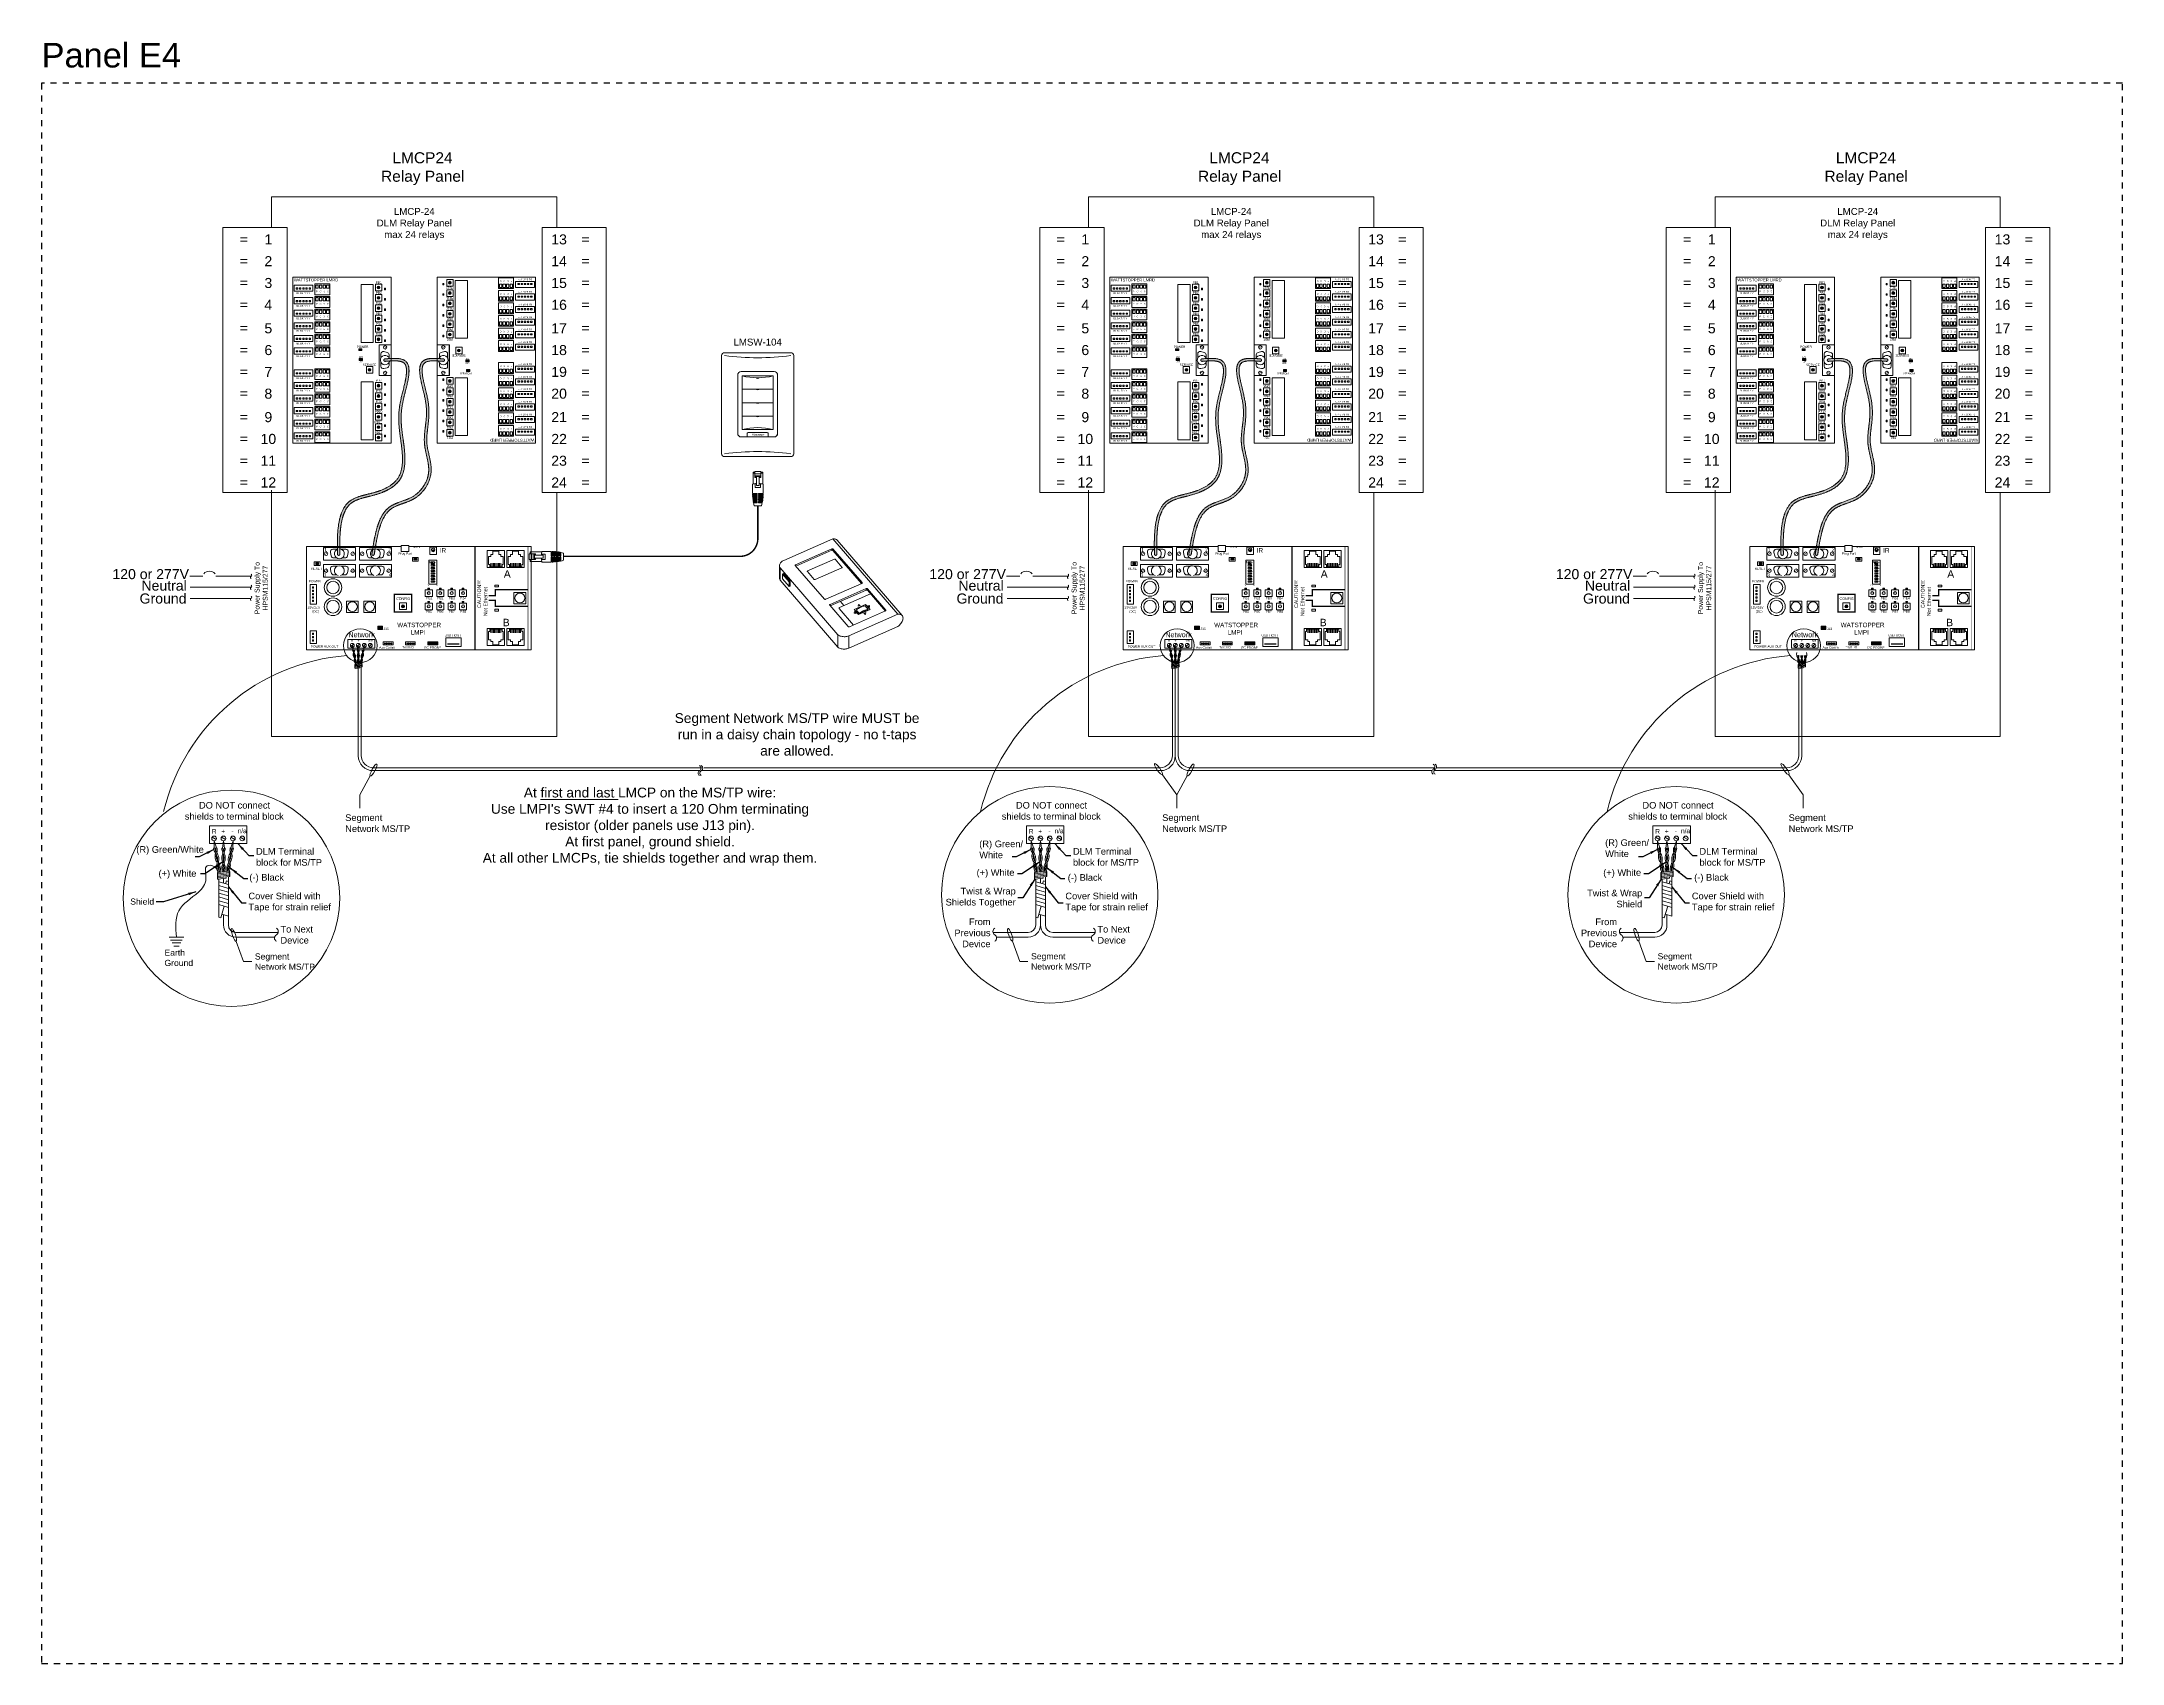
# Model space of a CAD drawing. Header units: inches. Extents: x -60 to 2005, y -577 to 104.
# Drawn here: x 501.2 to 585.8, y -219.8 to -153.8 of the extents above; entities that cross this region are included whole.
import ezdxf
from ezdxf.enums import TextEntityAlignment as Align

# ---------------------------------------------------------------- set-up
doc = ezdxf.new("R2010")
doc.units = ezdxf.units.IN
doc.header["$MEASUREMENT"] = 0
doc.linetypes.add('Demo', pattern=[0.5, 0.25, -0.25])
doc.layers.get('0').update_dxf_attribs({"lineweight": 5})
for name, color, linetype, lineweight in [('PANEL', 7, 'Continuous', 0), ('PANEL & NOTES', 7, 'Continuous', 5), ('WS', 3, 'Continuous', 5), ('WS_DETAIL', 7, 'Continuous', 5), ('WS_LowVoltage', 6, 'Continuous', 5)]:
    doc.layers.add(name, color=color, linetype=linetype, lineweight=lineweight)
doc.layers.add('PS Borders', color=40, linetype='Demo', lineweight=5, plot=False)
doc.styles.add('ARIAL', font='arial.ttf')
doc.dimstyles.get("Standard").update_dxf_attribs({"dimtxt": 0.18, "dimasz": 0.18, "dimexe": 0.18, "dimexo": 0.0625, "dimgap": 0.09, "dimtad": 0, "dimtih": 1, "dimtoh": 1, "dimdec": 4, "dimzin": 0, "dimdsep": 46, "dimtxsty": 'Standard', "dimcen": 0.09, "dimadec": 0, "dimazin": 0, "dimtfac": 1, "dimtdec": 4, "dimtofl": 0, "dimtmove": 0, "dimatfit": 3, "dimfxl": 1, "dimtolj": 1, "dimtzin": 0, "dimarcsym": 0})

# ---------------------------------------------------------------- blocks, each defined once
blk = doc.blocks.new('A$C65587FE4')
at = {"layer": 'WS_DETAIL'}
for p, q in [((0.468, 0.107), (0.027, 0.054)), ((0.033, 0.001), (0.478, 0.054))]:
    blk.add_line(p, q, dxfattribs=at)
for centre, start, end in [((0.027, 0.027), 90, 283.74828), ((0.474, 0.081), 276.87414, 103.79775)]:
    blk.add_arc(centre, 0.0271, start, end, dxfattribs=at)
blk = doc.blocks.new('G_ENDLINE')
blk.add_lwpolyline([(0.087, 0, -0.57735), (0, 0, 0.57735), (-0.087, 0, 0.57735)], format="xyb")
blk = doc.blocks.new('LMCT-100_i')
at = {"extrusion": (0, 0.700492, 0.71366)}
for p, q in [((-24.44, 12.57), (-4.49, 21.34)), ((-19.6, 10.84), (-4.88, 17.31)), ((-4.89, 17.31), (-4.89, 16.68)), ((21.96, -9.31), (-4.49, 21.34)), ((-4.39, 17.23), (7.47, 3.58)), ((-4.39, 17.22), (-4.39, 16.6)), ((-2.72, 20.82), (23.73, -9.83)), ((-26.13, 10.41), (-26.13, 5.37)), ((-25.93, 9.59), (-25.93, 4.54)), ((-25.92, 9.59), (-2.4, -17.69)), ((-7.85, -3.15), (-19.72, 10.49)), ((-19.6, 10.84), (-19.6, 10.35)), ((-4.88, 16.69), (-19.52, 10.26)), ((-14.71, 8.31), (-3.84, 13.09)), ((-0.8, 9.56), (-11.67, 4.79)), ((7.2, 3.17), (-4.39, 16.6)), ((-3.47, 13.03), (-0.73, 9.81)), ((-24.48, 7.23), (-24.92, 7.04)), ((-24.92, 7.04), (-22.2, 3.89)), ((-24.92, 7.04), (-24.92, 5.11)), ((-22.2, 1.96), (-24.92, 5.11)), ((-22.2, 3.89), (-21.76, 4.08)), ((-22.2, 1.96), (-22.2, 3.89)), ((-21.76, 2.15), (-22.2, 1.96)), ((-21.76, 2.15), (-21.76, 4.08)), ((-12.03, 4.85), (-14.8, 8.05)), ((7.36, 3.23), (-7.36, -3.23)), ((-5.6, -5.33), (9.12, 1.14)), ((9.12, 0.51), (-5.52, -5.91)), ((7.47, 3.58), (7.47, 3.31)), ((9.12, 1.14), (9.12, 0.51)), ((9.61, 1.05), (17.1, -7.63)), ((9.61, 1.05), (9.61, 0.43)), ((16.9, -8.02), (9.61, 0.43)), ((1.77, -14.36), (-5.72, -5.68)), ((-5.6, -5.33), (-5.6, -5.82)), ((3.96, -13.7), (-1.84, -6.93)), ((-1.72, -6.58), (10.88, -1.04)), ((0.07, -5.79), (-1.38, -4.1)), ((16.98, -7.98), (2.27, -14.44)), ((4.2, -7.4), (8.9, -5.34)), ((6, -9.49), (4.2, -7.4)), ((5.05, -8.96), (4.42, -8.23)), ((6.24, -8.97), (5.04, -7.57)), ((6, -9.49), (10.7, -7.42)), ((6.24, -8.97), (9.96, -7.33)), ((8.76, -5.94), (9.96, -7.33)), ((10.7, -7.42), (8.9, -5.34)), ((17.1, -7.63), (17.1, -7.9)), ((21.96, -9.31), (2, -18.08)), ((2, -23.12), (21.96, -14.36)), ((-2.4, -22.73), (-2.4, -17.69)), ((2, -18.08), (2, -23.12))]:
    blk.add_line(p, q, dxfattribs=at)
for p, q in [((4.42, -8.23), (4.2, -8.91)), ((5.83, -6.07), (5.93, -5.37)), ((6.71, -5.7), (5.93, -5.37)), ((9.78, -5.85), (10.48, -5.73)), ((10.4, -6.57), (10.48, -5.73)), ((5.05, -8.96), (4.2, -8.91)), ((8.87, -9.36), (8.09, -9.03)), ((8.87, -9.36), (8.97, -8.66))]:
    blk.add_line(p, q)
at = {"extrusion": (-0.310472, -0.62793, 0.71366)}
for p, q in [((6.71, -5.7), (5.83, -6.07)), ((8.97, -8.66), (8.09, -9.03))]:
    blk.add_line(p, q, dxfattribs=at)
at = {"extrusion": (-0.692921, 0.102711, 0.71366)}
blk.add_line((10.4, -6.57), (9.78, -5.85), dxfattribs=at)
for centre in [(-4.71, 16.87), (-4.71, 16.25)]:
    blk.add_arc(centre, 0.477, 48.60147, 112.12899)
for points, knots in [([(-4.49, 21.34), (-4.24, 21.37), (-3.76, 21.38), (-3.16, 21.21), (-2.85, 20.98), (-2.72, 20.83), (-2.72, 20.82)], [0, 0, 0, 0, 0.1, 0.2, 0.3, 0.3044799, 0.3044799, 0.3044799, 0.3044799]), ([(-25.93, 4.54), (-26.02, 4.72), (-26.11, 5), (-26.13, 5.28), (-26.13, 5.37)], [0, 0, 0, 0, 0.1666667, 0.2459578, 0.2459578, 0.2459578, 0.2459578])]:
    blk.add_open_spline(points, degree=3, knots=knots)
for points in [[(-24.44, 12.57), (-24.67, 12.47), (-25.09, 12.23), (-25.6, 11.79), (-25.95, 11.27), (-26.13, 10.71), (-26.14, 10.14), (-26.02, 9.77), (-25.93, 9.59)], [(-19.72, 10.49), (-19.73, 10.51), (-19.76, 10.55), (-19.77, 10.62), (-19.77, 10.69), (-19.73, 10.75), (-19.68, 10.8), (-19.63, 10.83), (-19.6, 10.84)], [(-3.84, 13.09), (-3.82, 13.1), (-3.78, 13.11), (-3.71, 13.12), (-3.64, 13.11), (-3.57, 13.1), (-3.52, 13.07), (-3.49, 13.04), (-3.47, 13.03)], [(-0.73, 9.81), (-0.72, 9.8), (-0.7, 9.77), (-0.69, 9.72), (-0.69, 9.67), (-0.72, 9.62), (-0.76, 9.58), (-0.8, 9.56), (-0.82, 9.55)], [(-14.8, 8.05), (-14.81, 8.07), (-14.83, 8.1), (-14.84, 8.15), (-14.83, 8.2), (-14.81, 8.24), (-14.77, 8.28), (-14.73, 8.3), (-14.71, 8.31)], [(-11.67, 4.79), (-11.69, 4.78), (-11.73, 4.76), (-11.8, 4.75), (-11.87, 4.76), (-11.93, 4.78), (-11.99, 4.81), (-12.02, 4.83), (-12.03, 4.85)], [(7.47, 3.58), (7.49, 3.56), (7.51, 3.52), (7.53, 3.46), (7.52, 3.39), (7.48, 3.32), (7.43, 3.27), (7.38, 3.24), (7.35, 3.23)], [(9.12, 1.14), (9.14, 1.15), (9.2, 1.17), (9.3, 1.18), (9.39, 1.17), (9.48, 1.15), (9.56, 1.11), (9.6, 1.07), (9.61, 1.05)], [(9.61, 0.43), (9.6, 0.45), (9.56, 0.48), (9.48, 0.52), (9.39, 0.55), (9.3, 0.56), (9.2, 0.54), (9.14, 0.53), (9.12, 0.51)], [(-7.36, -3.23), (-7.38, -3.24), (-7.44, -3.26), (-7.54, -3.27), (-7.63, -3.27), (-7.72, -3.24), (-7.8, -3.2), (-7.84, -3.17), (-7.85, -3.15)], [(-5.72, -5.68), (-5.73, -5.66), (-5.76, -5.62), (-5.77, -5.56), (-5.76, -5.49), (-5.73, -5.42), (-5.67, -5.37), (-5.62, -5.34), (-5.6, -5.33)], [(-1.84, -6.93), (-1.85, -6.91), (-1.88, -6.87), (-1.89, -6.8), (-1.88, -6.74), (-1.85, -6.67), (-1.8, -6.62), (-1.75, -6.59), (-1.72, -6.58)], [(5.04, -7.57), (5.33, -7.34), (5.94, -6.91), (6.9, -6.4), (7.85, -6.06), (8.47, -5.96), (8.76, -5.94)], [(9.96, -7.33), (9.67, -7.35), (9.06, -7.46), (8.1, -7.8), (7.14, -8.3), (6.53, -8.73), (6.24, -8.97)], [(17.1, -7.63), (17.12, -7.65), (17.14, -7.69), (17.16, -7.75), (17.15, -7.82), (17.11, -7.88), (17.06, -7.94), (17.01, -7.97), (16.98, -7.98)], [(2.27, -14.44), (2.24, -14.46), (2.18, -14.48), (2.09, -14.49), (1.99, -14.48), (1.9, -14.45), (1.83, -14.42), (1.79, -14.38), (1.77, -14.36)], [(21.96, -14.36), (22.21, -14.17), (22.68, -13.76), (23.28, -13.06), (23.74, -12.32), (24.02, -11.58), (24.12, -10.88), (24.02, -10.27), (23.74, -9.78), (23.28, -9.44), (22.68, -9.27), (22.21, -9.28), (21.96, -9.31)], [(-2.4, -17.69), (-2.22, -17.83), (-1.8, -18.07), (-1.08, -18.32), (-0.3, -18.46), (0.5, -18.47), (1.29, -18.34), (1.78, -18.18), (2, -18.08)], [(2, -23.12), (1.78, -23.22), (1.29, -23.39), (0.5, -23.51), (-0.3, -23.5), (-1.08, -23.37), (-1.8, -23.11), (-2.22, -22.87), (-2.4, -22.73)]]:
    blk.add_open_spline(points, degree=3)
at = {"layer": 'WS_DETAIL', "extrusion": (0, 0.700492, 0.71366)}
blk.add_line((-25.93, 4.54), (-2.4, -22.73), dxfattribs=at)
at = {"layer": 'WS_DETAIL'}
blk.add_line((-24.48, 7.23), (-21.76, 4.08), dxfattribs=at)
blk = doc.blocks.new('A$C756910A1')
at = {"layer": 'WS_DETAIL'}
for p, q in [((0, 6.56), (0, 3.73)), ((0.15, 6.6), (0.15, 10.17)), ((0.15, 10.17), (0.73, 10.17)), ((0.73, 9.92), (0.15, 9.92)), ((0.73, 10.43), (0.73, 8.56)), ((0.73, 10.43), (2.51, 10.43)), ((2.51, 9.66), (0.73, 9.66)), ((2.51, 9.06), (0.73, 9.06)), ((0.73, 8.74), (1.17, 8.74)), ((0.73, 8.56), (1.17, 8.56)), ((0.81, 6.7), (0.81, 5.55)), ((1.17, 6.17), (1.17, 9.06)), ((1.17, 8.85), (2.06, 8.85)), ((2.06, 6.17), (2.06, 9.06)), ((2.06, 8.74), (2.51, 8.74)), ((2.51, 8.56), (2.06, 8.56)), ((2.42, 6.7), (2.42, 5.55)), ((2.51, 10.43), (2.51, 8.56)), ((3.08, 10.17), (2.51, 10.17)), ((3.08, 9.92), (2.51, 9.92)), ((3.08, 6.6), (3.08, 10.17)), ((3.23, 6.56), (3.23, 3.73)), ((0, 3.73), (1.43, 3.73)), ((0, 3.51), (1.43, 3.51)), ((0.01, 3.29), (1.43, 3.29)), ((0.02, 3.06), (1.43, 3.06)), ((0.03, 2.84), (1.43, 2.84)), ((0.05, 2.62), (1.43, 2.62)), ((0.07, 2.4), (1.43, 2.4)), ((0.09, 2.18), (1.43, 2.18)), ((0.12, 1.96), (1.43, 1.96)), ((0.15, 1.74), (1.43, 1.74)), ((0.18, 1.52), (1.43, 1.52)), ((0.22, 1.3), (1.43, 1.3)), ((0.26, 1.08), (1.43, 1.08)), ((0.31, 0.86), (1.43, 0.86)), ((0.81, 5.55), (2.42, 5.55)), ((0.89, 3.73), (0.89, 3.51)), ((0.89, 3.29), (0.89, 3.06)), ((0.89, 2.84), (0.89, 2.62)), ((0.89, 2.4), (0.89, 2.18)), ((0.89, 1.96), (0.89, 1.74)), ((0.89, 1.52), (0.89, 1.3)), ((0.89, 1.08), (0.89, 0.86)), ((1.17, 6.17), (2.06, 6.17)), ((1.43, 3.51), (1.43, 3.73)), ((1.43, 3.06), (1.43, 3.29)), ((1.43, 2.62), (1.43, 2.84)), ((1.43, 2.18), (1.43, 2.4)), ((1.43, 1.74), (1.43, 1.96)), ((1.43, 1.3), (1.43, 1.52)), ((1.43, 0.86), (1.43, 1.08)), ((1.8, 3.73), (3.23, 3.73)), ((1.8, 3.51), (1.8, 3.73)), ((1.8, 3.51), (3.23, 3.51)), ((1.8, 3.29), (3.23, 3.29)), ((1.8, 3.06), (1.8, 3.29)), ((1.8, 3.06), (3.22, 3.06)), ((1.8, 2.84), (3.2, 2.84)), ((1.8, 2.62), (1.8, 2.84)), ((1.8, 2.62), (3.19, 2.62)), ((1.8, 2.4), (3.17, 2.4)), ((1.8, 2.18), (1.8, 2.4)), ((1.8, 2.18), (3.14, 2.18)), ((1.8, 1.96), (3.12, 1.96)), ((1.8, 1.74), (1.8, 1.96)), ((1.8, 1.74), (3.09, 1.74)), ((1.8, 1.52), (3.05, 1.52)), ((1.8, 1.3), (1.8, 1.52)), ((1.8, 1.3), (3.01, 1.3)), ((1.8, 1.08), (2.97, 1.08)), ((1.8, 0.86), (1.8, 1.08)), ((1.8, 0.86), (2.92, 0.86)), ((2.34, 3.73), (2.34, 3.51)), ((2.34, 3.29), (2.34, 3.06)), ((2.34, 2.84), (2.34, 2.62)), ((2.34, 2.4), (2.34, 2.18)), ((2.34, 1.96), (2.34, 1.74)), ((2.34, 1.52), (2.34, 1.3)), ((2.34, 1.08), (2.34, 0.86)), ((2.69, 0), (0.52, 0))]:
    blk.add_line(p, q, dxfattribs=at)
for centre, radius, start, end in [((1.62, -0.58), 7.33, 93.50202, 102.74114), ((1.62, -0.58), 7.33, 77.25886, 86.49798), ((13.49, 3.73), 13.49, 180.93698, 181.87422), ((13.49, 3.73), 13.49, 182.81195, 183.75044), ((13.49, 3.73), 13.49, 184.68994, 185.6307), ((13.49, 3.73), 13.49, 186.57299, 187.51707), ((13.49, 3.73), 13.49, 188.46321, 189.41167), ((13.49, 3.73), 13.49, 190.36275, 191.31672), ((13.49, 3.73), 13.49, 192.27389, 196.03786), ((-10.25, 3.73), 13.49, 343.96214, 347.72611), ((-10.25, 3.73), 13.49, 348.68328, 349.63725), ((-10.25, 3.73), 13.49, 350.58833, 351.53679), ((-10.25, 3.73), 13.49, 352.48293, 353.42701), ((-10.25, 3.73), 13.49, 354.3693, 355.31006), ((-10.25, 3.73), 13.49, 356.24956, 357.18805), ((-10.25, 3.73), 13.49, 358.12578, 359.06302)]:
    blk.add_arc(centre, radius, start, end, dxfattribs=at)
blk = doc.blocks.new('RJ45')
at = {"layer": 'WS_DETAIL', "xscale": 1.117448685388325, "yscale": 1.117448685388325, "zscale": 1.117448685388325}
blk.add_blockref('A$C756910A1', (59.47, 150.68), dxfattribs=at)
blk = doc.blocks.new('WallPlate1Gang')
for p, q in [((-11.72, 0.96), (-11.72, 32.87)), ((-10.76, 33.83), (10.76, 33.83)), ((-5.31, 27.69), (5.31, 27.69)), ((11.72, 32.87), (11.72, 0.96)), ((-6.49, 26.51), (-6.49, 7.57)), ((6.49, 26.51), (6.49, 7.57)), ((-10.76, 0), (10.76, 0)), ((5.31, 6.39), (-5.31, 6.39))]:
    blk.add_line(p, q)
for centre, radius, start, end in [((-10.76, 32.87), 0.96, 90, 180), ((0, 117.5), 85.31, 262.75705, 277.24295), ((-5.31, 26.51), 1.18, 90, 180), ((5.31, 26.51), 1.18, 0, 90), ((10.76, 32.87), 0.96, 0, 90), ((-5.31, 7.57), 1.18, 180, 270), ((5.31, 7.57), 1.18, 270, 0), ((-10.76, 0.96), 0.96, 180, 270), ((0, -83.67), 85.31, 82.75705, 97.24295), ((10.76, 0.96), 0.96, 270, 0)]:
    blk.add_arc(centre, radius, start, end)
blk = doc.blocks.new('*U137')
blk.add_blockref('WallPlate1Gang', (0, -0.01))
blk = doc.blocks.new('*U249')
for p, q in [((-5.32, 21.31), (5.32, 21.31)), ((-6.5, 20.13), (-6.5, 1.18)), ((-5.07, 2.44), (-5.07, 19.89)), ((-5.07, 19.89), (5.07, 19.89)), ((-5.07, 15.52), (0, 15.52)), ((-0.33, 19.29), (-0.33, 19.19)), ((-0.33, 15.53), (-0.33, 15.42)), ((0, 15.52), (5.07, 15.52)), ((0.33, 19.29), (0.33, 19.19)), ((0.33, 15.53), (0.33, 15.42)), ((5.07, 19.89), (5.07, 2.44)), ((6.5, 20.13), (6.5, 1.18)), ((-5.07, 11.16), (0, 11.16)), ((-5.07, 6.8), (0, 6.8)), ((-0.33, 11.17), (-0.33, 11.06)), ((-0.33, 6.81), (-0.33, 6.7)), ((0, 11.16), (5.07, 11.16)), ((0, 6.8), (5.07, 6.8)), ((0.33, 11.17), (0.33, 11.06)), ((0.33, 6.81), (0.33, 6.7)), ((5.32, 0), (-5.32, 0)), ((5.07, 2.44), (-5.07, 2.44)), ((5.07, 2.44), (-5.07, 2.44)), ((-3.38, 1.24), (-3.38, 0)), ((3.14, 1.48), (-3.14, 1.48)), ((3.38, 1.24), (3.38, 0))]:
    blk.add_line(p, q)
for centre, radius, start, end in [((-5.32, 20.13), 1.18, 90, 180), ((5.32, 20.13), 1.18, 0, 90), ((0, 41.25), 21.96, 256.64818, 283.35182), ((0, 19.73), 0.639, 238.6629, 301.3371), ((0, 15.97), 0.639, 238.6629, 301.3371), ((0, 11.61), 0.639, 238.6629, 301.3371), ((-5.32, 1.18), 1.18, 180, 270), ((0, -18.92), 21.96, 76.64818, 103.35182), ((-3.14, 1.24), 0.239, 90, 180), ((0, 7.25), 0.639, 238.6629, 301.3371), ((3.14, 1.24), 0.239, 0, 90), ((5.32, 1.18), 1.18, 270, 0)]:
    blk.add_arc(centre, radius, start, end)
at = {"style": 'ARIAL'}
for s, insert, char_height, width, attachment_point in [('LMSW-104', (0, 32.02), 2.25, 40.9705, 2), ('{\\fArial|b1|i1|c0|p34;Wattstopper}', (-1.79, 1.04), 0.4798, 3.7953, 1)]:
    blk.add_mtext(s, dxfattribs=dict(at, insert=insert, char_height=char_height, width=width, attachment_point=attachment_point))
blk = doc.blocks.new('A$C6E196373')
for p, q in [((0.12, 0), (0, 0.1)), ((0.12, 0.1), (0, 0)), ((0.12, 0.1), (0.12, 0))]:
    blk.add_line(p, q)
blk.add_lwpolyline([(0, 0.1), (0.23, 0.1), (0.23, 0), (0, 0)], close=True)
blk = doc.blocks.new('LMRD_TW')
at = {"layer": 'PANEL'}
h = blk.add_hatch(color=256, dxfattribs=at)
h.dxf.hatch_style = 1
edge = h.paths.add_edge_path()
edge.add_arc((3.488, 6.329), 0.0585, 0, 360)
h = blk.add_hatch(color=256, dxfattribs=at)
h.dxf.hatch_style = 1
edge = h.paths.add_edge_path()
edge.add_arc((3.488, 5.908), 0.0585, 0, 360)
h = blk.add_hatch(color=256, dxfattribs=at)
h.dxf.hatch_style = 1
h.paths.add_polyline_path([(3.736, 6.238), (3.736, 6.303), (3.773, 6.303), (3.773, 6.238)])
h = blk.add_hatch(color=256, dxfattribs=at)
h.dxf.hatch_style = 1
edge = h.paths.add_edge_path()
edge.add_arc((3.488, 5.487), 0.0585, 0, 360)
h = blk.add_hatch(color=256, dxfattribs=at)
h.dxf.hatch_style = 1
edge = h.paths.add_edge_path()
edge.add_arc((3.488, 5.066), 0.0585, 0, 360)
h = blk.add_hatch(color=256, dxfattribs=at)
h.dxf.hatch_style = 1
h.paths.add_polyline_path([(3.736, 5.817), (3.736, 5.882), (3.773, 5.882), (3.773, 5.817)])
h = blk.add_hatch(color=256, dxfattribs=at)
h.dxf.hatch_style = 1
h.paths.add_polyline_path([(3.736, 5.396), (3.736, 5.461), (3.773, 5.461), (3.773, 5.396)])
h = blk.add_hatch(color=256, dxfattribs=at)
h.dxf.hatch_style = 1
edge = h.paths.add_edge_path()
edge.add_arc((3.488, 4.645), 0.0585, 0, 360)
h = blk.add_hatch(color=256, dxfattribs=at)
h.dxf.hatch_style = 1
edge = h.paths.add_edge_path()
edge.add_arc((3.488, 4.224), 0.0585, 0, 360)
h = blk.add_hatch(color=256, dxfattribs=at)
h.dxf.hatch_style = 1
h.paths.add_polyline_path([(3.736, 4.975), (3.736, 5.04), (3.773, 5.04), (3.773, 4.975)])
h = blk.add_hatch(color=256, dxfattribs=at)
h.dxf.hatch_style = 1
h.paths.add_polyline_path([(3.736, 4.554), (3.736, 4.619), (3.773, 4.619), (3.773, 4.554)])
h = blk.add_hatch(color=256, dxfattribs=at)
h.dxf.hatch_style = 1
h.paths.add_polyline_path([(2.681, 3.834), (2.81, 3.834), (2.81, 3.76), (2.681, 3.76)])
h = blk.add_hatch(color=256, dxfattribs=at)
h.dxf.hatch_style = 1
h.paths.add_polyline_path([(3.736, 4.133), (3.736, 4.198), (3.773, 4.198), (3.773, 4.133)])
h = blk.add_hatch(color=256, dxfattribs=at)
h.dxf.hatch_style = 1
edge = h.paths.add_edge_path()
edge.add_arc((3.121, 2.982), 0.0585, 0, 360)
h = blk.add_hatch(color=256, dxfattribs=at)
h.dxf.hatch_style = 1
edge = h.paths.add_edge_path()
edge.add_arc((3.488, 2.332), 0.0585, 0, 360)
h = blk.add_hatch(color=256, dxfattribs=at)
h.dxf.hatch_style = 1
edge = h.paths.add_edge_path()
edge.add_arc((3.488, 1.911), 0.0585, 0, 360)
h = blk.add_hatch(color=256, dxfattribs=at)
h.dxf.hatch_style = 1
h.paths.add_polyline_path([(3.736, 2.423), (3.736, 2.359), (3.773, 2.359), (3.773, 2.423)])
h = blk.add_hatch(color=256, dxfattribs=at)
h.dxf.hatch_style = 1
h.paths.add_polyline_path([(3.736, 2.002), (3.736, 1.938), (3.773, 1.938), (3.773, 2.002)])
h = blk.add_hatch(color=256, dxfattribs=at)
h.dxf.hatch_style = 1
edge = h.paths.add_edge_path()
edge.add_arc((3.488, 1.49), 0.0585, 0, 360)
h = blk.add_hatch(color=256, dxfattribs=at)
h.dxf.hatch_style = 1
edge = h.paths.add_edge_path()
edge.add_arc((3.488, 1.069), 0.0585, 0, 360)
h = blk.add_hatch(color=256, dxfattribs=at)
h.dxf.hatch_style = 1
h.paths.add_polyline_path([(3.736, 1.581), (3.736, 1.516), (3.773, 1.516), (3.773, 1.581)])
h = blk.add_hatch(color=256, dxfattribs=at)
h.dxf.hatch_style = 1
h.paths.add_polyline_path([(3.736, 1.16), (3.736, 1.095), (3.773, 1.095), (3.773, 1.16)])
h = blk.add_hatch(color=256, dxfattribs=at)
h.dxf.hatch_style = 1
edge = h.paths.add_edge_path()
edge.add_arc((3.488, 0.648), 0.0585, 0, 360)
h = blk.add_hatch(color=256, dxfattribs=at)
h.dxf.hatch_style = 1
edge = h.paths.add_edge_path()
edge.add_arc((3.488, 0.227), 0.0585, 0, 360)
h = blk.add_hatch(color=256, dxfattribs=at)
h.dxf.hatch_style = 1
h.paths.add_polyline_path([(3.736, 0.739), (3.736, 0.674), (3.773, 0.674), (3.773, 0.739)])
h = blk.add_hatch(color=256, dxfattribs=at)
h.dxf.hatch_style = 1
h.paths.add_polyline_path([(3.736, 0.318), (3.736, 0.253), (3.773, 0.253), (3.773, 0.318)])
for p, q in [((0, 6.75), (4, 6.75)), ((0, 0), (0, 6.75)), ((4, 0), (4, 6.75)), ((4, 0), (0, 0))]:
    blk.add_line(p, q, dxfattribs=at)
for points in [[(0.052, 6.179), (0.052, 6.427), (0.813, 6.427), (0.813, 6.179)], [(0.144, 6.264), (0.144, 6.313), (0.202, 6.313), (0.202, 6.264)], [(0.274, 6.264), (0.274, 6.313), (0.332, 6.313), (0.332, 6.264)], [(0.403, 6.264), (0.403, 6.313), (0.461, 6.313), (0.461, 6.264)], [(0.591, 6.264), (0.591, 6.313), (0.533, 6.313), (0.533, 6.264)], [(0.72, 6.264), (0.72, 6.313), (0.662, 6.313), (0.662, 6.264)], [(0.903, 6.472), (1.511, 6.472), (1.511, 6.033), (0.903, 6.033)], [(0.903, 5.961), (1.511, 5.961), (1.511, 5.522), (0.903, 5.522)], [(0.938, 6.431), (1.035, 6.431), (1.035, 6.296), (0.938, 6.296)], [(1.084, 6.431), (1.181, 6.431), (1.181, 6.296), (1.084, 6.296)], [(1.23, 6.431), (1.327, 6.431), (1.327, 6.296), (1.23, 6.296)], [(1.376, 6.431), (1.473, 6.431), (1.473, 6.296), (1.376, 6.296)], [(2.775, 6.447), (3.27, 6.447), (3.27, 4.09), (2.775, 4.09)], [(3.359, 6.193), (3.359, 6.465), (3.617, 6.465), (3.617, 6.193)], [(3.359, 5.772), (3.359, 6.044), (3.617, 6.044), (3.617, 5.772)], [(3.736, 6.238), (3.736, 6.303), (3.773, 6.303), (3.773, 6.238)], [(0.052, 5.668), (0.052, 5.916), (0.813, 5.916), (0.813, 5.668)], [(0.052, 5.157), (0.052, 5.405), (0.813, 5.405), (0.813, 5.157)], [(0.144, 5.752), (0.144, 5.801), (0.202, 5.801), (0.202, 5.752)], [(0.144, 5.241), (0.144, 5.29), (0.202, 5.29), (0.202, 5.241)], [(0.274, 5.752), (0.274, 5.801), (0.332, 5.801), (0.332, 5.752)], [(0.274, 5.241), (0.274, 5.29), (0.332, 5.29), (0.332, 5.241)], [(0.403, 5.752), (0.403, 5.801), (0.461, 5.801), (0.461, 5.752)], [(0.403, 5.241), (0.403, 5.29), (0.461, 5.29), (0.461, 5.241)], [(0.591, 5.752), (0.591, 5.801), (0.533, 5.801), (0.533, 5.752)], [(0.591, 5.241), (0.591, 5.29), (0.533, 5.29), (0.533, 5.241)], [(0.72, 5.752), (0.72, 5.801), (0.662, 5.801), (0.662, 5.752)], [(0.72, 5.241), (0.72, 5.29), (0.662, 5.29), (0.662, 5.241)], [(0.903, 5.45), (1.511, 5.45), (1.511, 5.011), (0.903, 5.011)], [(0.938, 5.92), (1.035, 5.92), (1.035, 5.785), (0.938, 5.785)], [(0.938, 5.409), (1.035, 5.409), (1.035, 5.274), (0.938, 5.274)], [(1.084, 5.92), (1.181, 5.92), (1.181, 5.785), (1.084, 5.785)], [(1.084, 5.409), (1.181, 5.409), (1.181, 5.274), (1.084, 5.274)], [(1.23, 5.92), (1.327, 5.92), (1.327, 5.785), (1.23, 5.785)], [(1.23, 5.409), (1.327, 5.409), (1.327, 5.274), (1.23, 5.274)], [(1.376, 5.92), (1.473, 5.92), (1.473, 5.785), (1.376, 5.785)], [(1.376, 5.409), (1.473, 5.409), (1.473, 5.274), (1.376, 5.274)], [(3.359, 5.351), (3.359, 5.623), (3.617, 5.623), (3.617, 5.351)], [(3.359, 4.93), (3.359, 5.202), (3.617, 5.202), (3.617, 4.93)], [(3.736, 5.817), (3.736, 5.882), (3.773, 5.882), (3.773, 5.817)], [(3.736, 5.396), (3.736, 5.461), (3.773, 5.461), (3.773, 5.396)], [(0.052, 4.645), (0.052, 4.893), (0.813, 4.893), (0.813, 4.645)], [(0.052, 4.134), (0.052, 4.382), (0.813, 4.382), (0.813, 4.134)], [(0.144, 4.73), (0.144, 4.779), (0.202, 4.779), (0.202, 4.73)], [(0.144, 4.218), (0.144, 4.267), (0.202, 4.267), (0.202, 4.218)], [(0.274, 4.73), (0.274, 4.779), (0.332, 4.779), (0.332, 4.73)], [(0.274, 4.218), (0.274, 4.267), (0.332, 4.267), (0.332, 4.218)], [(0.403, 4.73), (0.403, 4.779), (0.461, 4.779), (0.461, 4.73)], [(0.403, 4.218), (0.403, 4.267), (0.461, 4.267), (0.461, 4.218)], [(0.591, 4.73), (0.591, 4.779), (0.533, 4.779), (0.533, 4.73)], [(0.591, 4.218), (0.591, 4.267), (0.533, 4.267), (0.533, 4.218)], [(0.72, 4.73), (0.72, 4.779), (0.662, 4.779), (0.662, 4.73)], [(0.72, 4.218), (0.72, 4.267), (0.662, 4.267), (0.662, 4.218)], [(0.903, 4.938), (1.511, 4.938), (1.511, 4.499), (0.903, 4.499)], [(0.903, 4.427), (1.511, 4.427), (1.511, 3.988), (0.903, 3.988)], [(0.938, 4.897), (1.035, 4.897), (1.035, 4.762), (0.938, 4.762)], [(0.938, 4.386), (1.035, 4.386), (1.035, 4.251), (0.938, 4.251)], [(1.084, 4.897), (1.181, 4.897), (1.181, 4.762), (1.084, 4.762)], [(1.084, 4.386), (1.181, 4.386), (1.181, 4.251), (1.084, 4.251)], [(1.23, 4.897), (1.327, 4.897), (1.327, 4.762), (1.23, 4.762)], [(1.23, 4.386), (1.327, 4.386), (1.327, 4.251), (1.23, 4.251)], [(1.376, 4.897), (1.473, 4.897), (1.473, 4.762), (1.376, 4.762)], [(1.376, 4.386), (1.473, 4.386), (1.473, 4.251), (1.376, 4.251)], [(3.359, 4.509), (3.359, 4.781), (3.617, 4.781), (3.617, 4.509)], [(3.359, 4.088), (3.359, 4.36), (3.617, 4.36), (3.617, 4.088)], [(3.736, 4.975), (3.736, 5.04), (3.773, 5.04), (3.773, 4.975)], [(3.736, 4.554), (3.736, 4.619), (3.773, 4.619), (3.773, 4.554)], [(0.052, 3.623), (0.052, 3.871), (0.813, 3.871), (0.813, 3.623)], [(0.144, 3.707), (0.144, 3.756), (0.202, 3.756), (0.202, 3.707)], [(0.274, 3.707), (0.274, 3.756), (0.332, 3.756), (0.332, 3.707)], [(0.403, 3.707), (0.403, 3.756), (0.461, 3.756), (0.461, 3.707)], [(0.591, 3.707), (0.591, 3.756), (0.533, 3.756), (0.533, 3.707)], [(0.72, 3.707), (0.72, 3.756), (0.662, 3.756), (0.662, 3.707)], [(0.903, 3.916), (1.511, 3.916), (1.511, 3.477), (0.903, 3.477)], [(0.938, 3.875), (1.035, 3.875), (1.035, 3.74), (0.938, 3.74)], [(1.084, 3.875), (1.181, 3.875), (1.181, 3.74), (1.084, 3.74)], [(1.23, 3.875), (1.327, 3.875), (1.327, 3.74), (1.23, 3.74)], [(1.376, 3.875), (1.473, 3.875), (1.473, 3.74), (1.376, 3.74)], [(2.681, 3.834), (2.81, 3.834), (2.81, 3.76), (2.681, 3.76)], [(2.701, 3.36), (2.701, 3.443), (2.836, 3.443), (2.836, 3.36)], [(2.75, 3.391), (2.75, 3.415), (2.721, 3.415), (2.721, 3.391)], [(2.815, 3.391), (2.815, 3.415), (2.786, 3.415), (2.786, 3.391)], [(3.509, 2.754), (3.509, 3.996), (4, 3.996), (4, 2.754)], [(3.736, 4.133), (3.736, 4.198), (3.773, 4.198), (3.773, 4.133)], [(0.052, 2.728), (0.052, 2.976), (0.813, 2.976), (0.813, 2.728)], [(0.144, 2.812), (0.144, 2.861), (0.202, 2.861), (0.202, 2.812)], [(0.274, 2.812), (0.274, 2.861), (0.332, 2.861), (0.332, 2.812)], [(0.403, 2.812), (0.403, 2.861), (0.461, 2.861), (0.461, 2.812)], [(0.591, 2.812), (0.591, 2.861), (0.533, 2.861), (0.533, 2.812)], [(0.72, 2.812), (0.72, 2.861), (0.662, 2.861), (0.662, 2.812)], [(0.903, 3.021), (1.511, 3.021), (1.511, 2.582), (0.903, 2.582)], [(0.938, 2.98), (1.035, 2.98), (1.035, 2.845), (0.938, 2.845)], [(1.084, 2.98), (1.181, 2.98), (1.181, 2.845), (1.084, 2.845)], [(1.23, 2.98), (1.327, 2.98), (1.327, 2.845), (1.23, 2.845)], [(1.376, 2.98), (1.473, 2.98), (1.473, 2.845), (1.376, 2.845)], [(2.992, 2.846), (2.992, 3.118), (3.25, 3.118), (3.25, 2.846)], [(0.052, 2.217), (0.052, 2.465), (0.813, 2.465), (0.813, 2.217)], [(0.052, 1.705), (0.052, 1.953), (0.813, 1.953), (0.813, 1.705)], [(0.144, 2.301), (0.144, 2.35), (0.202, 2.35), (0.202, 2.301)], [(0.144, 1.79), (0.144, 1.839), (0.202, 1.839), (0.202, 1.79)], [(0.274, 2.301), (0.274, 2.35), (0.332, 2.35), (0.332, 2.301)], [(0.274, 1.79), (0.274, 1.839), (0.332, 1.839), (0.332, 1.79)], [(0.403, 2.301), (0.403, 2.35), (0.461, 2.35), (0.461, 2.301)], [(0.403, 1.79), (0.403, 1.839), (0.461, 1.839), (0.461, 1.79)], [(0.591, 2.301), (0.591, 2.35), (0.533, 2.35), (0.533, 2.301)], [(0.591, 1.79), (0.591, 1.839), (0.533, 1.839), (0.533, 1.79)], [(0.72, 2.301), (0.72, 2.35), (0.662, 2.35), (0.662, 2.301)], [(0.72, 1.79), (0.72, 1.839), (0.662, 1.839), (0.662, 1.79)], [(0.903, 2.51), (1.511, 2.51), (1.511, 2.071), (0.903, 2.071)], [(0.903, 1.998), (1.511, 1.998), (1.511, 1.559), (0.903, 1.559)], [(0.938, 2.469), (1.035, 2.469), (1.035, 2.334), (0.938, 2.334)], [(0.938, 1.957), (1.035, 1.957), (1.035, 1.823), (0.938, 1.823)], [(1.084, 2.469), (1.181, 2.469), (1.181, 2.334), (1.084, 2.334)], [(1.084, 1.957), (1.181, 1.957), (1.181, 1.823), (1.084, 1.823)], [(1.23, 2.469), (1.327, 2.469), (1.327, 2.334), (1.23, 2.334)], [(1.23, 1.957), (1.327, 1.957), (1.327, 1.823), (1.23, 1.823)], [(1.376, 2.469), (1.473, 2.469), (1.473, 2.334), (1.376, 2.334)], [(1.376, 1.957), (1.473, 1.957), (1.473, 1.823), (1.376, 1.823)], [(2.775, 2.488), (3.27, 2.488), (3.27, 0.131), (2.775, 0.131)], [(3.359, 2.196), (3.359, 2.469), (3.617, 2.469), (3.617, 2.196)], [(3.359, 1.775), (3.359, 2.048), (3.617, 2.048), (3.617, 1.775)], [(3.736, 2.423), (3.736, 2.359), (3.773, 2.359), (3.773, 2.423)], [(3.736, 2.002), (3.736, 1.938), (3.773, 1.938), (3.773, 2.002)], [(0.052, 1.194), (0.052, 1.442), (0.813, 1.442), (0.813, 1.194)], [(0.052, 0.683), (0.052, 0.931), (0.813, 0.931), (0.813, 0.683)], [(0.144, 1.279), (0.144, 1.327), (0.202, 1.327), (0.202, 1.279)], [(0.274, 1.279), (0.274, 1.327), (0.332, 1.327), (0.332, 1.279)], [(0.403, 1.279), (0.403, 1.327), (0.461, 1.327), (0.461, 1.279)], [(0.591, 1.279), (0.591, 1.327), (0.533, 1.327), (0.533, 1.279)], [(0.72, 1.279), (0.72, 1.327), (0.662, 1.327), (0.662, 1.279)], [(0.903, 1.487), (1.511, 1.487), (1.511, 1.048), (0.903, 1.048)], [(0.903, 0.976), (1.511, 0.976), (1.511, 0.537), (0.903, 0.537)], [(0.938, 1.446), (1.035, 1.446), (1.035, 1.311), (0.938, 1.311)], [(0.938, 0.935), (1.035, 0.935), (1.035, 0.8), (0.938, 0.8)], [(1.084, 1.446), (1.181, 1.446), (1.181, 1.311), (1.084, 1.311)], [(1.084, 0.935), (1.181, 0.935), (1.181, 0.8), (1.084, 0.8)], [(1.23, 1.446), (1.327, 1.446), (1.327, 1.311), (1.23, 1.311)], [(1.23, 0.935), (1.327, 0.935), (1.327, 0.8), (1.23, 0.8)], [(1.376, 1.446), (1.473, 1.446), (1.473, 1.311), (1.376, 1.311)], [(1.376, 0.935), (1.473, 0.935), (1.473, 0.8), (1.376, 0.8)], [(3.359, 1.354), (3.359, 1.626), (3.617, 1.626), (3.617, 1.354)], [(3.359, 0.933), (3.359, 1.205), (3.617, 1.205), (3.617, 0.933)], [(3.736, 1.581), (3.736, 1.516), (3.773, 1.516), (3.773, 1.581)], [(3.736, 1.16), (3.736, 1.095), (3.773, 1.095), (3.773, 1.16)], [(0.052, 0.171), (0.052, 0.419), (0.813, 0.419), (0.813, 0.171)], [(0.144, 0.767), (0.144, 0.816), (0.202, 0.816), (0.202, 0.767)], [(0.144, 0.256), (0.144, 0.305), (0.202, 0.305), (0.202, 0.256)], [(0.274, 0.767), (0.274, 0.816), (0.332, 0.816), (0.332, 0.767)], [(0.274, 0.256), (0.274, 0.305), (0.332, 0.305), (0.332, 0.256)], [(0.403, 0.767), (0.403, 0.816), (0.461, 0.816), (0.461, 0.767)], [(0.403, 0.256), (0.403, 0.305), (0.461, 0.305), (0.461, 0.256)], [(0.591, 0.767), (0.591, 0.816), (0.533, 0.816), (0.533, 0.767)], [(0.591, 0.256), (0.591, 0.305), (0.533, 0.305), (0.533, 0.256)], [(0.72, 0.767), (0.72, 0.816), (0.662, 0.816), (0.662, 0.767)], [(0.72, 0.256), (0.72, 0.305), (0.662, 0.305), (0.662, 0.256)], [(0.903, 0.464), (1.511, 0.464), (1.511, 0.025), (0.903, 0.025)], [(0.938, 0.423), (1.035, 0.423), (1.035, 0.289), (0.938, 0.289)], [(1.084, 0.423), (1.181, 0.423), (1.181, 0.289), (1.084, 0.289)], [(1.23, 0.423), (1.327, 0.423), (1.327, 0.289), (1.23, 0.289)], [(1.376, 0.423), (1.473, 0.423), (1.473, 0.289), (1.376, 0.289)], [(3.359, 0.512), (3.359, 0.784), (3.617, 0.784), (3.617, 0.512)], [(3.359, 0.091), (3.359, 0.363), (3.617, 0.363), (3.617, 0.091)], [(3.736, 0.739), (3.736, 0.674), (3.773, 0.674), (3.773, 0.739)], [(3.736, 0.318), (3.736, 0.253), (3.773, 0.253), (3.773, 0.318)]]:
    blk.add_lwpolyline(points, close=True, dxfattribs=at)
for centre in [(3.488, 6.329), (3.488, 5.908), (3.488, 5.487), (3.488, 5.066), (3.488, 4.645), (3.488, 4.224), (3.121, 2.982), (3.488, 2.332), (3.488, 1.911), (3.488, 1.49), (3.488, 1.069), (3.488, 0.648), (3.488, 0.227)]:
    blk.add_circle(centre, 0.0585, dxfattribs=at)
at = {"layer": 'PANEL', "style": 'ARIAL'}
for s, height, p in [('BL BK R Y Y ', 0.06939, (0.155, 6.062)), ('P   C   S   C', 0.06939, (0.948, 6.138)), ('BL BK R Y Y ', 0.06939, (0.155, 5.551)), ('BL BK R Y Y ', 0.06939, (0.155, 5.04)), ('P   C   S   C', 0.06939, (0.948, 5.626)), ('P   C   S   C', 0.06939, (0.948, 5.115)), ('BL BK R Y Y ', 0.06939, (0.155, 4.528)), ('P   C   S   C', 0.06939, (0.948, 4.604)), ('BL BK R Y Y ', 0.06939, (0.155, 4.017)), ('BL BK R Y Y ', 0.06939, (0.155, 3.506)), ('P   C   S   C', 0.06939, (0.948, 4.092)), ('P   C   S   C', 0.06939, (0.948, 3.581)), ('POWER', 0.09, (2.6, 3.87)), ('BL BK R Y Y ', 0.06939, (0.155, 2.611)), ('P   C   S   C', 0.06939, (0.948, 2.686)), ('SERVICE', 0.09, (2.844, 3.142)), ('BL BK R Y Y ', 0.06939, (0.155, 2.1)), ('P   C   S   C', 0.06939, (0.948, 2.175)), ('P   C   S   C', 0.06939, (0.948, 1.664)), ('BL BK R Y Y ', 0.06939, (0.155, 1.588)), ('BL BK R Y Y ', 0.06939, (0.155, 1.077)), ('P   C   S   C', 0.06939, (0.948, 1.152)), ('BL BK R Y Y ', 0.06939, (0.155, 0.566)), ('BL BK R Y Y ', 0.06939, (0.155, 0.054)), ('P   C   S   C', 0.06939, (0.948, 0.641)), ('P   C   S   C', 0.06939, (0.948, 0.13))]:
    blk.add_text(s, height=height, dxfattribs=at).set_placement(p)
for s, width, insert, char_height, attachment_point in [('WATTSTOPPER LMRD', 1.78982, (0.048, 6.696), 0.12, 1), ('PB1', 0.21546, (3.488, 6.58), 0.09, 2), ('PB2', 0.23192, (3.496, 6.159), 0.09, 2), ('PB3', 0.23284, (3.497, 5.737), 0.09, 2), ('PB4', 0.23247, (3.496, 5.316), 0.09, 2), ('PB5', 0.23351, (3.497, 4.895), 0.09, 2), ('PB6', 0.23278, (3.497, 4.474), 0.09, 2), ('\\pi1.2927;12/8', 2.72871, (1.396, 3.535), 0.05722, 1), ('\\pi1.3029;J14', 2.72871, (1.408, 3.347), 0.05722, 1), ('PB7', 0.23284, (3.497, 2.583), 0.09, 2), ('PB8', 0.23302, (3.497, 2.162), 0.09, 2), ('PB9', 0.23302, (3.497, 1.741), 0.09, 2), ('PB11', 0.28539, (3.48, 0.899), 0.09, 2), ('PB10', 0.30246, (3.488, 1.32), 0.09, 2), ('PB12', 0.30184, (3.488, 0.478), 0.09, 2)]:
    blk.add_mtext_dynamic_manual_height_columns(s, width=width, gutter_width=1, heights=[0], dxfattribs=dict(at, insert=insert, char_height=char_height, attachment_point=attachment_point))
blk = doc.blocks.new('LMCP-24_TW')
at = {"linetype": 'Continuous'}
h = blk.add_hatch(color=256, dxfattribs=at)
h.dxf.hatch_style = 1
edge = h.paths.add_edge_path()
edge.add_spline(control_points=[(-9.44, 122.15), (-9.67, 122.13), (-9.85, 122.29), (-9.87, 122.52), (-9.88, 122.75), (-9.73, 122.93), (-9.5, 122.95), (-8.26, 123.05), (-7.02, 123.14), (-5.12, 123.08), (-4.41, 122.99), (-3.18, 122.55), (-2.67, 122.17), (-1.89, 121.01), (-1.71, 120.18), (-1.66, 118.08), (-1.87, 116.74), (-2.47, 113.89), (-2.88, 112.37), (-3.6, 109.41), (-3.9, 107.98), (-4.36, 104.3), (-4.27, 102.23), (-3.82, 98.09), (-3.45, 96), (-3.01, 91.75), (-2.9, 89.72), (-3.34, 86.57), (-3.68, 85.37), (-4.84, 83.23), (-5.68, 82.31), (-8.29, 80.28), (-10.33, 79.41), (-14, 78.33), (-15.6, 78), (-18.5, 77.14), (-19.79, 76.61), (-21.74, 74.93), (-22.45, 73.73), (-23.45, 70.98), (-23.75, 69.44), (-24.12, 66.32), (-24.18, 64.77), (-24.21, 61.98), (-24.18, 60.69), (-24.15, 59.41), (-24.14, 59.26), (-24.21, 59.13), (-24.34, 59.06), (-24.46, 58.98), (-24.61, 58.98), (-24.74, 59.05), (-24.87, 59.12), (-24.94, 59.24), (-24.95, 59.39), (-24.98, 60.68), (-25.01, 61.97), (-24.98, 64.81), (-24.91, 66.39), (-24.54, 69.59), (-24.23, 71.19), (-23.19, 74.04), (-22.46, 75.31), (-19.77, 77.76), (-17.44, 78.33), (-13.52, 79.31), (-11.96, 79.71), (-9.05, 80.89), (-7.72, 81.65), (-5.73, 83.41), (-5.03, 84.37), (-4.14, 86.61), (-3.91, 87.88), (-3.75, 90.85), (-3.88, 92.57), (-4.64, 99.05), (-5.63, 102.99), (-4.13, 110.88), (-3.36, 113.48), (-2.54, 117.49), (-2.37, 119.02), (-2.7, 120.79), (-2.95, 121.29), (-3.77, 121.97), (-4.4, 122.17), (-6.04, 122.35), (-7.03, 122.32), (-8.51, 122.22), (-8.97, 122.19), (-9.44, 122.15)], knot_values=[0, 0, 0, 0, 1.570796, 1.570796, 1.570796, 3.141593, 3.141593, 3.141593, 3.535137, 3.535137, 3.80871, 3.80871, 4.082284, 4.082284, 4.444189, 4.444189, 4.899139, 4.899139, 5.357847, 5.357847, 5.816555, 5.816555, 6.639643, 6.639643, 7.462731, 7.462731, 8.152808, 8.152808, 8.60835, 8.60835, 9.063892, 9.063892, 9.805348, 9.805348, 10.372797, 10.372797, 10.940245, 10.940245, 11.507693, 11.507693, 12.054583, 12.054583, 12.601473, 12.601473, 13.096939, 13.096939, 13.096939, 14.144137, 14.144137, 14.144137, 15.191334, 15.191334, 15.191334, 16.238532, 16.238532, 16.238532, 16.734654, 16.734654, 17.282669, 17.282669, 17.830683, 17.830683, 18.371499, 18.371499, 19.235823, 19.235823, 19.796273, 19.796273, 20.356723, 20.356723, 20.85035, 20.85035, 21.343977, 21.343977, 21.948777, 21.948777, 23.709351, 23.709351, 24.468821, 24.468821, 25.029847, 25.029847, 25.36882, 25.36882, 25.707794, 25.707794, 26.046767, 26.046767, 26.193879, 26.193879, 26.193879, 26.193879], weights=[1, 0.804738, 0.804738, 1, 0.804738, 0.804738, 1, 1, 1, 1, 1, 1, 1, 1, 1, 1, 1, 1, 1, 1, 1, 1, 1, 1, 1, 1, 1, 1, 1, 1, 1, 1, 1, 1, 1, 1, 1, 1, 1, 1, 1, 1, 1, 1, 1, 1, 0.910684, 0.910684, 1, 0.910684, 0.910684, 1, 0.910684, 0.910684, 1, 1, 1, 1, 1, 1, 1, 1, 1, 1, 1, 1, 1, 1, 1, 1, 1, 1, 1, 1, 1, 1, 1, 1, 1, 1, 1, 1, 1, 1, 1, 1, 1, 1, 1, 1], degree=3, periodic=0)
h = blk.add_hatch(color=256, dxfattribs=at)
h.dxf.hatch_style = 1
edge = h.paths.add_edge_path()
edge.add_spline(control_points=[(-12.99, 59.34), (-12.78, 60.69), (-12.57, 62.03), (-12.01, 65.05), (-11.64, 66.79), (-10.56, 70.09), (-9.86, 71.63), (-8.25, 73.61), (-7.49, 74.22), (-5.67, 75.17), (-4.63, 75.54), (-2.36, 76.34), (-1.12, 76.8), (2.78, 79.14), (4.82, 82.07), (5.74, 87.15), (5.39, 89.14), (4.68, 92.31), (4.37, 93.55), (3.88, 97.21), (4.31, 99.56), (4.74, 103.49), (4.84, 104.85), (4.75, 107.7), (4.53, 109.21), (3.88, 112.26), (3.48, 113.81), (2.8, 116.85), (2.54, 118.32), (2.6, 120.3), (2.78, 120.94), (3.38, 121.71), (3.74, 121.93), (4.8, 122.24), (5.48, 122.3), (7.21, 122.32), (8.32, 122.24), (9.44, 122.15), (9.58, 122.14), (9.72, 122.2), (9.8, 122.33), (9.88, 122.45), (9.89, 122.59), (9.83, 122.72), (9.76, 122.86), (9.64, 122.94), (9.5, 122.95), (8.42, 123.03), (7.34, 123.12), (5.55, 123.11), (4.8, 123.05), (3.5, 122.71), (2.94, 122.4), (2.09, 121.4), (1.87, 120.68), (1.64, 118.06), (2.21, 115.74), (3.08, 112.09), (3.38, 110.85), (3.83, 108.46), (3.96, 107.32), (4.07, 103.9), (3.73, 101.8), (3.38, 98.68), (3.29, 97.65), (3.29, 95.55), (3.42, 94.48), (4.11, 90.9), (4.94, 88.38), (4.56, 84.74), (4.17, 83.53), (3.03, 81.38), (2.32, 80.42), (0.63, 78.79), (-0.33, 78.14), (-2.55, 77.09), (-3.84, 76.69), (-6.02, 75.87), (-6.94, 75.47), (-8.59, 74.37), (-9.3, 73.65), (-10.81, 71.54), (-11.46, 69.98), (-12.46, 66.77), (-12.81, 65.12), (-13.36, 62.17), (-13.57, 60.81), (-13.78, 59.46), (-13.8, 59.31), (-13.75, 59.18), (-13.63, 59.09), (-13.52, 58.99), (-13.38, 58.97), (-13.24, 59.03), (-13.1, 59.08), (-13.01, 59.19), (-12.99, 59.34)], knot_values=[0, 0, 0, 0, 0.522865, 0.522865, 1.146028, 1.146028, 1.76919, 1.76919, 2.184446, 2.184446, 2.599701, 2.599701, 3.067032, 3.067032, 4.186777, 4.186777, 4.901536, 4.901536, 5.377342, 5.377342, 6.367701, 6.367701, 6.856107, 6.856107, 7.322653, 7.322653, 7.789199, 7.789199, 8.304502, 8.304502, 8.673391, 8.673391, 8.94783, 8.94783, 9.22227, 9.22227, 9.575948, 9.575948, 9.575948, 10.623146, 10.623146, 10.623146, 11.670343, 11.670343, 11.670343, 12.717541, 12.717541, 12.717541, 13.058038, 13.058038, 13.331628, 13.331628, 13.605218, 13.605218, 13.937474, 13.937474, 14.689549, 14.689549, 15.065586, 15.065586, 15.441624, 15.441624, 16.256515, 16.256515, 16.663961, 16.663961, 17.071407, 17.071407, 18.022337, 18.022337, 18.497802, 18.497802, 18.93273, 18.93273, 19.367659, 19.367659, 19.85551, 19.85551, 20.228046, 20.228046, 20.600581, 20.600581, 21.18537, 21.18537, 21.77016, 21.77016, 22.293489, 22.293489, 22.293489, 23.340686, 23.340686, 23.340686, 24.387884, 24.387884, 24.387884, 25.435081, 25.435081, 25.435081, 25.435081], weights=[1, 1, 1, 1, 1, 1, 1, 1, 1, 1, 1, 1, 1, 1, 1, 1, 1, 1, 1, 1, 1, 1, 1, 1, 1, 1, 1, 1, 1, 1, 1, 1, 1, 1, 1, 1, 1, 1, 0.910684, 0.910684, 1, 0.910684, 0.910684, 1, 0.910684, 0.910684, 1, 1, 1, 1, 1, 1, 1, 1, 1, 1, 1, 1, 1, 1, 1, 1, 1, 1, 1, 1, 1, 1, 1, 1, 1, 1, 1, 1, 1, 1, 1, 1, 1, 1, 1, 1, 1, 1, 1, 1, 1, 1, 0.910684, 0.910684, 1, 0.910684, 0.910684, 1, 0.910684, 0.910684, 1], degree=3, periodic=0)
at = {"layer": 'PANEL'}
h = blk.add_hatch(color=256, dxfattribs=at)
h.dxf.hatch_style = 1
h.paths.add_polyline_path([(-31.1, 56.01), (-31.1, 56.52), (-32.03, 56.52), (-32.03, 56.01)])
h = blk.add_hatch(color=256, dxfattribs=at)
h.dxf.hatch_style = 1
h.paths.add_polyline_path([(0.85, 57.5), (0.85, 58.01), (-0.09, 58.01), (-0.09, 57.5)])
h = blk.add_hatch(color=256, dxfattribs=at)
h.dxf.hatch_style = 1
h.paths.add_polyline_path([(4.48, 48.35), (5.02, 48.35), (5.02, 48.04), (4.48, 48.04)])
h = blk.add_hatch(color=256, dxfattribs=at)
h.dxf.hatch_style = 1
h.paths.add_polyline_path([(8.2, 48.35), (8.74, 48.35), (8.74, 48.04), (8.2, 48.04)])
h = blk.add_hatch(color=256, dxfattribs=at)
h.dxf.hatch_style = 1
h.paths.add_polyline_path([(11.92, 48.35), (12.46, 48.35), (12.46, 48.04), (11.92, 48.04)])
h = blk.add_hatch(color=256, dxfattribs=at)
h.dxf.hatch_style = 1
h.paths.add_polyline_path([(15.64, 48.35), (16.18, 48.35), (16.18, 48.04), (15.64, 48.04)])
h = blk.add_hatch(color=256, dxfattribs=at)
h.dxf.hatch_style = 1
h.paths.add_polyline_path([(-3.15, 42.41, 1), (-4.14, 42.41, 1)])
h = blk.add_hatch(color=256, dxfattribs=at)
h.dxf.hatch_style = 1
h.paths.add_polyline_path([(16.4, 46.72, 1), (15.42, 46.72, 1)])
h.paths.add_polyline_path([(12.68, 46.72, 1), (11.7, 46.72, 1)])
h.paths.add_polyline_path([(8.96, 46.72, 1), (7.98, 46.72, 1)])
h.paths.add_polyline_path([(5.24, 46.72, 1), (4.26, 46.72, 1)])
h.paths.add_polyline_path([(5.24, 42.4, 1), (4.26, 42.4, 1)])
h.paths.add_polyline_path([(8.96, 42.4, 1), (7.98, 42.4, 1)])
h.paths.add_polyline_path([(12.68, 42.4, 1), (11.7, 42.4, 1)])
h.paths.add_polyline_path([(16.4, 42.4, 1), (15.42, 42.4, 1)])
h = blk.add_hatch(color=256, dxfattribs=at)
h.dxf.hatch_style = 1
h.paths.add_polyline_path([(4.48, 44.03), (5.02, 44.03), (5.02, 43.72), (4.48, 43.72)])
h = blk.add_hatch(color=256, dxfattribs=at)
h.dxf.hatch_style = 1
h.paths.add_polyline_path([(8.2, 44.03), (8.74, 44.03), (8.74, 43.72), (8.2, 43.72)])
h = blk.add_hatch(color=256, dxfattribs=at)
h.dxf.hatch_style = 1
h.paths.add_polyline_path([(11.92, 44.03), (12.46, 44.03), (12.46, 43.72), (11.92, 43.72)])
h = blk.add_hatch(color=256, dxfattribs=at)
h.dxf.hatch_style = 1
h.paths.add_polyline_path([(15.64, 44.03), (16.18, 44.03), (16.18, 43.72), (15.64, 43.72)])
h = blk.add_hatch(color=256, dxfattribs=at)
h.dxf.hatch_style = 1
h.paths.add_polyline_path([(-10.52, 35.04), (-10.52, 35.74), (-11.66, 35.74), (-11.66, 35.04)])
h = blk.add_hatch(color=256, dxfattribs=at)
h.dxf.hatch_style = 1
h.paths.add_polyline_path([(7.66, 29.85), (7.66, 30.89), (4.47, 30.89), (4.47, 29.85)])
h.paths.add_polyline_path([(5.4, 30.41), (5.64, 30.41), (5.64, 30.2), (5.4, 30.2)], flags=16)
h.paths.add_polyline_path([(5.94, 30.41), (6.19, 30.41), (6.19, 30.2), (5.94, 30.2)], flags=16)
h.paths.add_polyline_path([(6.49, 30.41), (6.73, 30.41), (6.73, 30.2), (6.49, 30.2)], flags=16)
h.paths.add_polyline_path([(7.03, 30.41), (7.27, 30.41), (7.27, 30.2), (7.03, 30.2)], flags=16)
for p, q in [((-10.88, 123.19), (-10.88, 124.55)), ((-10.88, 120.55), (-10.88, 121.92)), ((-9.89, 125.33), (-8.79, 125.07)), ((-8.18, 123.4), (-8.18, 124.29)), ((8.18, 123.4), (8.18, 124.29)), ((9.89, 125.33), (8.79, 125.07)), ((10.88, 123.19), (10.88, 124.55)), ((10.88, 120.55), (10.88, 121.92)), ((-9.89, 119.77), (-8.79, 120.03)), ((-8.18, 120.81), (-8.18, 121.7)), ((8.18, 120.81), (8.18, 121.7)), ((9.89, 119.77), (8.79, 120.03)), ((-20.58, 29.29), (-19.69, 30.18)), ((-18.62, 29.29), (-17.73, 30.18)), ((-16.65, 29.29), (-15.76, 30.18)), ((-14.69, 29.29), (-13.8, 30.18))]:
    blk.add_line(p, q)
for points in [[(-7.5, 122.29), (-7.5, 117.58), (-11.43, 117.58), (-11.43, 127.52), (-7.5, 127.52), (-7.5, 123.09)], [(7.5, 122.28), (7.5, 117.58), (11.43, 117.58), (11.43, 127.52), (7.5, 127.52), (7.5, 123.08)]]:
    blk.add_lwpolyline(points)
at = {"linetype": 'Continuous', "const_width": 0.16}
for points in [[(-9.91, 127.08), (-9.03, 126.36)], [(9.91, 127.08), (9.03, 126.36)], [(-9.91, 118.74), (-9.03, 118.02)], [(9.91, 118.74), (9.03, 118.02)]]:
    blk.add_lwpolyline(points, dxfattribs=at)
for centre, radius in [((-9.47, 126.72), 0.569), ((9.47, 126.72), 0.569), ((-9.47, 118.38), 0.569), ((9.47, 118.38), 0.569), ((-20.13, 29.73), 0.628), ((-18.17, 29.73), 0.628), ((-16.21, 29.73), 0.628), ((-14.25, 29.73), 0.628)]:
    blk.add_circle(centre, radius)
at = {"linetype": 'Continuous'}
for centre, start, end in [((-9.47, 122.55), 19.18074, 349.15509), ((9.47, 122.55), 190.9333, 160.90713)]:
    blk.add_arc(centre, 1.54, start, end, dxfattribs=at)
for centre, start, end in [((-10.08, 124.55), 76.53049, 180), ((-8.98, 124.29), 0, 76.53049), ((8.98, 124.29), 103.46951, 180), ((10.08, 124.55), 0, 103.46951), ((-10.08, 120.55), 180, 283.46951), ((-8.98, 120.81), 283.46951, 0), ((8.98, 120.81), 180, 256.53049), ((10.08, 120.55), 256.53049, 0)]:
    blk.add_arc(centre, 0.8, start, end)
for points, weights, knots in [([(-9.44, 122.15), (-9.67, 122.13), (-9.85, 122.29), (-9.87, 122.52), (-9.88, 122.75), (-9.73, 122.93), (-9.5, 122.95), (-8.26, 123.05), (-7.02, 123.14), (-5.12, 123.08), (-4.41, 122.99), (-3.18, 122.55), (-2.67, 122.17), (-1.89, 121.01), (-1.71, 120.18), (-1.66, 118.08), (-1.87, 116.74), (-2.47, 113.89), (-2.88, 112.37), (-3.6, 109.41), (-3.9, 107.98), (-4.36, 104.3), (-4.27, 102.23), (-3.82, 98.09), (-3.45, 96), (-3.01, 91.75), (-2.9, 89.72), (-3.34, 86.57), (-3.68, 85.37), (-4.84, 83.23), (-5.68, 82.31), (-8.29, 80.28), (-10.33, 79.41), (-14, 78.33), (-15.6, 78), (-18.5, 77.14), (-19.79, 76.61), (-21.74, 74.93), (-22.45, 73.73), (-23.45, 70.98), (-23.75, 69.44), (-24.12, 66.32), (-24.18, 64.77), (-24.21, 61.98), (-24.18, 60.69), (-24.15, 59.41), (-24.14, 59.26), (-24.21, 59.13), (-24.34, 59.06), (-24.46, 58.98), (-24.61, 58.98), (-24.74, 59.05), (-24.87, 59.12), (-24.94, 59.24), (-24.95, 59.39), (-24.98, 60.68), (-25.01, 61.97), (-24.98, 64.81), (-24.91, 66.39), (-24.54, 69.59), (-24.23, 71.19), (-23.19, 74.04), (-22.46, 75.31), (-19.77, 77.76), (-17.44, 78.33), (-13.52, 79.31), (-11.96, 79.71), (-9.05, 80.89), (-7.72, 81.65), (-5.73, 83.41), (-5.03, 84.37), (-4.14, 86.61), (-3.91, 87.88), (-3.75, 90.85), (-3.88, 92.57), (-4.64, 99.05), (-5.63, 102.99), (-4.13, 110.88), (-3.36, 113.48), (-2.54, 117.49), (-2.37, 119.02), (-2.7, 120.79), (-2.95, 121.29), (-3.77, 121.97), (-4.4, 122.17), (-6.04, 122.35), (-7.03, 122.32), (-8.51, 122.22), (-8.97, 122.19), (-9.44, 122.15)], [1, 0.804737854124, 0.804737854124, 1, 0.804737854124, 0.804737854124, 1, 1, 1, 1, 1, 1, 1, 1, 1, 1, 1, 1, 1, 1, 1, 1, 1, 1, 1, 1, 1, 1, 1, 1, 1, 1, 1, 1, 1, 1, 1, 1, 1, 1, 1, 1, 1, 1, 1, 1, 0.910683602518, 0.910683602518, 1, 0.910683602518, 0.910683602518, 1, 0.910683602518, 0.910683602518, 1, 1, 1, 1, 1, 1, 1, 1, 1, 1, 1, 1, 1, 1, 1, 1, 1, 1, 1, 1, 1, 1, 1, 1, 1, 1, 1, 1, 1, 1, 1, 1, 1, 1, 1, 1], [0, 0, 0, 0, 1.570796, 1.570796, 1.570796, 3.141593, 3.141593, 3.141593, 3.535137, 3.535137, 3.80871, 3.80871, 4.082284, 4.082284, 4.444189, 4.444189, 4.899139, 4.899139, 5.357847, 5.357847, 5.816555, 5.816555, 6.639643, 6.639643, 7.462731, 7.462731, 8.152808, 8.152808, 8.60835, 8.60835, 9.063892, 9.063892, 9.805348, 9.805348, 10.372797, 10.372797, 10.940245, 10.940245, 11.507693, 11.507693, 12.054583, 12.054583, 12.601473, 12.601473, 13.096939, 13.096939, 13.096939, 14.144137, 14.144137, 14.144137, 15.191334, 15.191334, 15.191334, 16.238532, 16.238532, 16.238532, 16.734654, 16.734654, 17.282669, 17.282669, 17.830683, 17.830683, 18.371499, 18.371499, 19.235823, 19.235823, 19.796273, 19.796273, 20.356723, 20.356723, 20.85035, 20.85035, 21.343977, 21.343977, 21.948777, 21.948777, 23.709351, 23.709351, 24.468821, 24.468821, 25.029847, 25.029847, 25.36882, 25.36882, 25.707794, 25.707794, 26.046767, 26.046767, 26.193879, 26.193879, 26.193879, 26.193879]), ([(-12.99, 59.34), (-12.78, 60.69), (-12.57, 62.03), (-12.01, 65.05), (-11.64, 66.79), (-10.56, 70.09), (-9.86, 71.63), (-8.25, 73.61), (-7.49, 74.22), (-5.67, 75.17), (-4.63, 75.54), (-2.36, 76.34), (-1.12, 76.8), (2.78, 79.14), (4.82, 82.07), (5.74, 87.15), (5.39, 89.14), (4.68, 92.31), (4.37, 93.55), (3.88, 97.21), (4.31, 99.56), (4.74, 103.49), (4.84, 104.85), (4.75, 107.7), (4.53, 109.21), (3.88, 112.26), (3.48, 113.81), (2.8, 116.85), (2.54, 118.32), (2.6, 120.3), (2.78, 120.94), (3.38, 121.71), (3.74, 121.93), (4.8, 122.24), (5.48, 122.3), (7.21, 122.32), (8.32, 122.24), (9.44, 122.15), (9.58, 122.14), (9.72, 122.2), (9.8, 122.33), (9.88, 122.45), (9.89, 122.59), (9.83, 122.72), (9.76, 122.86), (9.64, 122.94), (9.5, 122.95), (8.42, 123.03), (7.34, 123.12), (5.55, 123.11), (4.8, 123.05), (3.5, 122.71), (2.94, 122.4), (2.09, 121.4), (1.87, 120.68), (1.64, 118.06), (2.21, 115.74), (3.08, 112.09), (3.38, 110.85), (3.83, 108.46), (3.96, 107.32), (4.07, 103.9), (3.73, 101.8), (3.38, 98.68), (3.29, 97.65), (3.29, 95.55), (3.42, 94.48), (4.11, 90.9), (4.94, 88.38), (4.56, 84.74), (4.17, 83.53), (3.03, 81.38), (2.32, 80.42), (0.63, 78.79), (-0.33, 78.14), (-2.55, 77.09), (-3.84, 76.69), (-6.02, 75.87), (-6.94, 75.47), (-8.59, 74.37), (-9.3, 73.65), (-10.81, 71.54), (-11.46, 69.98), (-12.46, 66.77), (-12.81, 65.12), (-13.36, 62.17), (-13.57, 60.81), (-13.78, 59.46), (-13.8, 59.31), (-13.75, 59.18), (-13.63, 59.09), (-13.52, 58.99), (-13.38, 58.97), (-13.24, 59.03), (-13.1, 59.08), (-13.01, 59.19), (-12.99, 59.34)], [1, 1, 1, 1, 1, 1, 1, 1, 1, 1, 1, 1, 1, 1, 1, 1, 1, 1, 1, 1, 1, 1, 1, 1, 1, 1, 1, 1, 1, 1, 1, 1, 1, 1, 1, 1, 1, 1, 0.910683602523, 0.910683602523, 1, 0.910683602523, 0.910683602523, 1, 0.910683602523, 0.910683602523, 1, 1, 1, 1, 1, 1, 1, 1, 1, 1, 1, 1, 1, 1, 1, 1, 1, 1, 1, 1, 1, 1, 1, 1, 1, 1, 1, 1, 1, 1, 1, 1, 1, 1, 1, 1, 1, 1, 1, 1, 1, 1, 0.91068360252, 0.91068360252, 1, 0.91068360252, 0.91068360252, 1, 0.91068360252, 0.91068360252, 1], [0, 0, 0, 0, 0.522865, 0.522865, 1.146028, 1.146028, 1.76919, 1.76919, 2.184446, 2.184446, 2.599701, 2.599701, 3.067032, 3.067032, 4.186777, 4.186777, 4.901536, 4.901536, 5.377342, 5.377342, 6.367701, 6.367701, 6.856107, 6.856107, 7.322653, 7.322653, 7.789199, 7.789199, 8.304502, 8.304502, 8.673391, 8.673391, 8.94783, 8.94783, 9.22227, 9.22227, 9.575948, 9.575948, 9.575948, 10.623146, 10.623146, 10.623146, 11.670343, 11.670343, 11.670343, 12.717541, 12.717541, 12.717541, 13.058038, 13.058038, 13.331628, 13.331628, 13.605218, 13.605218, 13.937474, 13.937474, 14.689549, 14.689549, 15.065586, 15.065586, 15.441624, 15.441624, 16.256515, 16.256515, 16.663961, 16.663961, 17.071407, 17.071407, 18.022337, 18.022337, 18.497802, 18.497802, 18.93273, 18.93273, 19.367659, 19.367659, 19.85551, 19.85551, 20.228046, 20.228046, 20.600581, 20.600581, 21.18537, 21.18537, 21.77016, 21.77016, 22.293489, 22.293489, 22.293489, 23.340686, 23.340686, 23.340686, 24.387884, 24.387884, 24.387884, 25.435081, 25.435081, 25.435081, 25.435081])]:
    blk.add_rational_spline(points, weights, degree=3, knots=knots, dxfattribs=at)
at = {"layer": 'PANEL', "linetype": 'Continuous'}
for p, q in [((46.39, 175.73), (-46.39, 175.73)), ((-46.39, 175.73), (-46.39, 165.66)), ((46.39, 165.66), (46.39, 175.73)), ((-46.39, 0), (-46.39, 80.26)), ((46.39, 79.44), (46.39, 0)), ((46.39, 0), (-46.39, 0))]:
    blk.add_line(p, q, dxfattribs=at)
at = {"layer": 'PANEL'}
for p, q in [((-54.37, 162.39), (-56.56, 162.39)), ((-54.37, 161.3), (-56.56, 161.3)), ((54.6, 162.39), (56.78, 162.39)), ((54.6, 161.3), (56.78, 161.3)), ((-54.37, 155.29), (-56.56, 155.29)), ((-54.37, 154.2), (-56.56, 154.2)), ((54.6, 155.29), (56.78, 155.29)), ((54.6, 154.2), (56.78, 154.2)), ((-54.37, 148.2), (-56.56, 148.2)), ((-54.37, 147.11), (-56.56, 147.11)), ((54.6, 148.2), (56.78, 148.2)), ((54.6, 147.11), (56.78, 147.11)), ((-54.37, 141.11), (-56.56, 141.11)), ((-54.37, 140.01), (-56.56, 140.01)), ((54.6, 141.11), (56.78, 141.11)), ((54.6, 140.01), (56.78, 140.01)), ((-54.37, 133.47), (-56.56, 133.47)), ((-54.37, 132.37), (-56.56, 132.37)), ((54.6, 133.47), (56.78, 133.47)), ((54.6, 132.37), (56.78, 132.37)), ((-54.37, 126.37), (-56.56, 126.37)), ((-54.37, 125.28), (-56.56, 125.28)), ((54.6, 126.37), (56.78, 126.37)), ((54.6, 125.28), (56.78, 125.28)), ((-54.37, 119.28), (-56.56, 119.28)), ((-54.37, 118.19), (-56.56, 118.19)), ((54.6, 119.28), (56.78, 119.28)), ((54.6, 118.19), (56.78, 118.19)), ((-54.37, 112.18), (-56.56, 112.18)), ((-54.37, 111.09), (-56.56, 111.09)), ((54.6, 112.18), (56.78, 112.18)), ((54.6, 111.09), (56.78, 111.09)), ((-54.37, 104.54), (-56.56, 104.54)), ((-54.37, 103.45), (-56.56, 103.45)), ((54.6, 104.54), (56.78, 104.54)), ((54.6, 103.45), (56.78, 103.45)), ((-54.37, 97.45), (-56.56, 97.45)), ((-54.37, 96.36), (-56.56, 96.36)), ((54.6, 97.45), (56.78, 97.45)), ((54.6, 96.36), (56.78, 96.36)), ((-54.37, 90.35), (-56.56, 90.35)), ((-54.37, 89.26), (-56.56, 89.26)), ((54.6, 90.35), (56.78, 90.35)), ((54.6, 89.26), (56.78, 89.26)), ((-54.37, 83.26), (-56.56, 83.26)), ((-54.37, 82.17), (-56.56, 82.17)), ((54.6, 83.26), (56.78, 83.26)), ((54.6, 82.17), (56.78, 82.17)), ((-35.09, 61.9), (-35.09, 28.29)), ((-35.09, 61.9), (-4.19, 61.9)), ((-26.43, 60.98), (-25.01, 60.98)), ((-26.43, 60.98), (-25.01, 60.98)), ((-23.69, 60.98), (-22.26, 60.98)), ((-23.69, 60.98), (-22.26, 60.98)), ((-14.71, 60.98), (-13.28, 60.98)), ((-14.71, 60.98), (-13.28, 60.98)), ((-11.96, 60.98), (-10.54, 60.98)), ((-11.96, 60.98), (-10.54, 60.98)), ((-1.8, 61.9), (38.05, 61.9)), ((38.05, 61.9), (38.05, 28.29)), ((-27.24, 59.95), (-26.97, 58.81)), ((-27.24, 59.95), (-26.97, 58.81)), ((-27.24, 54.45), (-26.97, 53.31)), ((-27.24, 54.45), (-26.97, 53.31)), ((-26.43, 55.47), (-25.01, 55.47)), ((-26.43, 55.47), (-25.01, 55.47)), ((-26.16, 58.18), (-25.23, 58.18)), ((-26.16, 58.18), (-25.23, 58.18)), ((-23.69, 55.47), (-22.26, 55.47)), ((-23.69, 55.47), (-22.26, 55.47)), ((-23.46, 58.18), (-22.54, 58.18)), ((-23.46, 58.18), (-22.54, 58.18)), ((-21.45, 59.95), (-21.73, 58.81)), ((-21.45, 59.95), (-21.73, 58.81)), ((-21.45, 54.45), (-21.73, 53.31)), ((-21.45, 54.45), (-21.73, 53.31)), ((-15.52, 59.95), (-15.24, 58.81)), ((-15.52, 59.95), (-15.24, 58.81)), ((-15.52, 54.45), (-15.24, 53.31)), ((-15.52, 54.45), (-15.24, 53.31)), ((-14.71, 55.47), (-13.28, 55.47)), ((-14.71, 55.47), (-13.28, 55.47)), ((-14.43, 58.18), (-13.51, 58.18)), ((-14.43, 58.18), (-13.51, 58.18)), ((-11.96, 55.47), (-10.54, 55.47)), ((-11.96, 55.47), (-10.54, 55.47)), ((-11.74, 58.18), (-10.81, 58.18)), ((-11.74, 58.18), (-10.81, 58.18)), ((-9.73, 59.95), (-10, 58.81)), ((-9.73, 59.95), (-10, 58.81)), ((-9.73, 54.45), (-10, 53.31)), ((-9.73, 54.45), (-10, 53.31)), ((-73.03, 52.21), (-68.71, 52.21)), ((-72.9, 48.61), (-53.07, 48.61)), ((-64.5, 52.21), (-53.07, 52.21)), ((-26.16, 52.67), (-25.23, 52.67)), ((-26.16, 52.67), (-25.23, 52.67)), ((-23.46, 52.67), (-22.54, 52.67)), ((-23.46, 52.67), (-22.54, 52.67)), ((-14.43, 52.67), (-13.51, 52.67)), ((-14.43, 52.67), (-13.51, 52.67)), ((-11.74, 52.67), (-10.81, 52.67)), ((-11.74, 52.67), (-10.81, 52.67)), ((-72.9, 45.01), (-53.07, 45.01)), ((-35.09, 28.29), (38.05, 28.29))]:
    blk.add_line(p, q, dxfattribs=at)
at = {"layer": 'PANEL', "color": 7, "linetype": 'Continuous', "lineweight": 0}
for p, q in [((23.7, 55.01), (23.7, 60.54)), ((29.34, 60.54), (23.7, 60.54)), ((23.7, 55.01), (29.34, 55.01)), ((24.16, 58.67), (24.16, 56)), ((24.91, 58.67), (24.16, 58.67)), ((24.16, 56), (24.55, 56)), ((24.55, 56), (24.55, 55.27)), ((28.57, 55.27), (24.55, 55.27)), ((25.54, 59.24), (24.91, 59.24)), ((24.91, 59.24), (24.91, 58.67)), ((24.94, 55.27), (24.94, 56.45)), ((25.34, 55.27), (25.34, 56.45)), ((25.69, 60.36), (25.54, 60.36)), ((25.54, 60.36), (25.54, 59.24)), ((27.51, 60.36), (25.62, 60.36)), ((25.75, 55.27), (25.75, 56.45)), ((26.16, 55.27), (26.16, 56.45)), ((26.56, 55.27), (26.56, 56.45)), ((26.97, 55.27), (26.97, 56.45)), ((27.38, 55.27), (27.38, 56.45)), ((27.51, 60.36), (27.51, 59.24)), ((27.51, 59.24), (28.13, 59.24)), ((27.78, 55.27), (27.78, 56.45)), ((28.13, 59.24), (28.13, 58.67)), ((28.13, 58.67), (28.96, 58.67)), ((28.19, 55.27), (28.19, 56.45)), ((28.96, 56), (28.57, 56)), ((28.57, 56), (28.57, 55.27)), ((28.96, 58.67), (28.96, 56)), ((29.34, 55.01), (29.34, 60.54)), ((30.12, 55.01), (30.12, 60.54)), ((35.75, 60.54), (30.12, 60.54)), ((30.12, 55.01), (35.75, 55.01)), ((30.58, 58.67), (30.58, 56)), ((31.33, 58.67), (30.58, 58.67)), ((30.58, 56), (30.97, 56)), ((30.97, 56), (30.97, 55.27)), ((34.99, 55.27), (30.97, 55.27)), ((31.95, 59.24), (31.33, 59.24)), ((31.33, 59.24), (31.33, 58.67)), ((31.35, 55.27), (31.35, 56.45)), ((31.76, 55.27), (31.76, 56.45)), ((32.1, 60.36), (31.95, 60.36)), ((31.95, 60.36), (31.95, 59.24)), ((33.92, 60.36), (32.04, 60.36)), ((32.17, 55.27), (32.17, 56.45)), ((32.57, 55.27), (32.57, 56.45)), ((32.98, 55.27), (32.98, 56.45)), ((33.39, 55.27), (33.39, 56.45)), ((33.79, 55.27), (33.79, 56.45)), ((33.92, 60.36), (33.92, 59.24)), ((33.92, 59.24), (34.55, 59.24)), ((34.2, 55.27), (34.2, 56.45)), ((34.55, 59.24), (34.55, 58.67)), ((34.55, 58.67), (35.38, 58.67)), ((34.61, 55.27), (34.61, 56.45)), ((35.38, 56), (34.99, 56)), ((34.99, 56), (34.99, 55.27)), ((35.38, 58.67), (35.38, 56)), ((35.75, 55.01), (35.75, 60.54)), ((23.7, 35.18), (23.7, 29.65)), ((23.7, 35.18), (29.34, 35.18)), ((24.16, 31.53), (24.16, 34.19)), ((24.16, 34.19), (24.55, 34.19)), ((28.57, 34.93), (24.55, 34.93)), ((24.55, 34.19), (24.55, 34.93)), ((24.94, 34.93), (24.94, 33.74)), ((25.34, 34.93), (25.34, 33.74)), ((25.75, 34.93), (25.75, 33.74)), ((26.16, 34.93), (26.16, 33.74)), ((26.56, 34.93), (26.56, 33.74)), ((26.97, 34.93), (26.97, 33.74)), ((27.38, 34.93), (27.38, 33.74)), ((27.78, 34.93), (27.78, 33.74)), ((28.19, 34.93), (28.19, 33.74)), ((28.57, 34.19), (28.57, 34.93)), ((28.96, 34.19), (28.57, 34.19)), ((28.96, 31.53), (28.96, 34.19)), ((29.34, 35.18), (29.34, 29.65)), ((30.12, 35.18), (30.12, 29.65)), ((30.12, 35.18), (35.75, 35.18)), ((30.58, 31.53), (30.58, 34.19)), ((30.58, 34.19), (30.97, 34.19)), ((34.99, 34.93), (30.97, 34.93)), ((30.97, 34.19), (30.97, 34.93)), ((31.35, 34.93), (31.35, 33.74)), ((31.76, 34.93), (31.76, 33.74)), ((32.17, 34.93), (32.17, 33.74)), ((32.57, 34.93), (32.57, 33.74)), ((32.98, 34.93), (32.98, 33.74)), ((33.39, 34.93), (33.39, 33.74)), ((33.79, 34.93), (33.79, 33.74)), ((34.2, 34.93), (34.2, 33.74)), ((34.61, 34.93), (34.61, 33.74)), ((34.99, 34.19), (34.99, 34.93)), ((35.38, 34.19), (34.99, 34.19)), ((35.38, 31.53), (35.38, 34.19)), ((35.75, 35.18), (35.75, 29.65)), ((29.34, 29.65), (23.7, 29.65)), ((24.91, 31.53), (24.16, 31.53)), ((24.91, 30.95), (24.91, 31.53)), ((25.54, 30.95), (24.91, 30.95)), ((25.54, 29.84), (25.54, 30.95)), ((25.69, 29.84), (25.54, 29.84)), ((27.51, 29.84), (25.62, 29.84)), ((27.51, 29.84), (27.51, 30.95)), ((27.51, 30.95), (28.13, 30.95)), ((28.13, 31.53), (28.96, 31.53)), ((28.13, 30.95), (28.13, 31.53)), ((35.75, 29.65), (30.12, 29.65)), ((31.33, 31.53), (30.58, 31.53)), ((31.33, 30.95), (31.33, 31.53)), ((31.95, 30.95), (31.33, 30.95)), ((31.95, 29.84), (31.95, 30.95)), ((32.1, 29.84), (31.95, 29.84)), ((33.92, 29.84), (32.04, 29.84)), ((33.92, 29.84), (33.92, 30.95)), ((33.92, 30.95), (34.55, 30.95)), ((34.55, 31.53), (35.38, 31.53)), ((34.55, 30.95), (34.55, 31.53))]:
    blk.add_line(p, q, dxfattribs=at)
at = {"layer": 'PANEL', "linetype": 'Continuous'}
for points in [[(-62.27, 79.44), (-41.36, 79.44), (-41.36, 165.66), (-62.27, 165.66)], [(62.5, 79.44), (41.59, 79.44), (41.59, 165.66), (62.5, 165.66)]]:
    blk.add_lwpolyline(points, close=True, dxfattribs=at)
at = {"layer": 'PANEL'}
for points in [[(-29.52, 61.56), (-19.08, 61.56), (-19.08, 57.43), (-29.52, 57.43)], [(-17.79, 61.56), (-7.35, 61.56), (-7.35, 57.43), (-17.79, 57.43)], [(-4.19, 62.25), (-1.8, 62.25), (-1.8, 60.3), (-4.19, 60.3)], [(5.12, 61.64), (7.23, 61.64), (7.23, 59.29), (5.12, 59.29)], [(-32.53, 56.86), (-30.59, 56.86), (-30.59, 55.67), (-32.53, 55.67)], [(-32.03, 56.52), (-31.1, 56.52), (-31.1, 56.01), (-32.03, 56.01)], [(-29.52, 56.05), (-19.08, 56.05), (-19.08, 51.93), (-29.52, 51.93)], [(-17.79, 56.05), (-7.35, 56.05), (-7.35, 51.93), (-17.79, 51.93)], [(-0.6, 58.34), (1.34, 58.34), (1.34, 57.16), (-0.6, 57.16)], [(-0.09, 58.01), (0.85, 58.01), (0.85, 57.5), (-0.09, 57.5)], [(4.78, 57.48), (7.33, 57.48), (7.33, 49.63), (4.78, 49.63)], [(-33.83, 49.57), (-31.75, 49.57), (-31.75, 43.17), (-33.83, 43.17)], [(-33.12, 48.79), (-32.71, 48.79), (-32.71, 48.3), (-33.12, 48.3)], [(-33.12, 47.7), (-32.71, 47.7), (-32.71, 47.22), (-33.12, 47.22)], [(3.61, 47.8), (5.9, 47.8), (5.9, 45.63), (3.61, 45.63)], [(4.48, 48.35), (5.02, 48.35), (5.02, 48.04), (4.48, 48.04)], [(7.33, 47.8), (9.62, 47.8), (9.62, 45.63), (7.33, 45.63)], [(8.2, 48.35), (8.74, 48.35), (8.74, 48.04), (8.2, 48.04)], [(11.05, 47.8), (13.33, 47.8), (13.33, 45.63), (11.05, 45.63)], [(11.92, 48.35), (12.46, 48.35), (12.46, 48.04), (11.92, 48.04)], [(14.77, 47.8), (17.05, 47.8), (17.05, 45.63), (14.77, 45.63)], [(15.64, 48.35), (16.18, 48.35), (16.18, 48.04), (15.64, 48.04)], [(26.23, 48.75), (27.43, 48.75), (27.43, 49.35), (26.23, 49.35)], [(-33.12, 46.62), (-32.71, 46.62), (-32.71, 46.13), (-33.12, 46.13)], [(-33.12, 45.04), (-32.71, 45.04), (-32.71, 45.53), (-33.12, 45.53)], [(-33.12, 43.95), (-32.71, 43.95), (-32.71, 44.44), (-33.12, 44.44)], [(-22, 44.13), (-18.18, 44.13), (-18.18, 40.43), (-22, 40.43)], [(-16.42, 44.13), (-12.6, 44.13), (-12.6, 40.43), (-16.42, 40.43)], [(-4.79, 43.5), (-2.5, 43.5), (-2.5, 41.33), (-4.79, 41.33)], [(3.61, 43.48), (5.9, 43.48), (5.9, 41.32), (3.61, 41.32)], [(4.48, 44.03), (5.02, 44.03), (5.02, 43.72), (4.48, 43.72)], [(7.33, 43.48), (9.62, 43.48), (9.62, 41.32), (7.33, 41.32)], [(8.2, 44.03), (8.74, 44.03), (8.74, 43.72), (8.2, 43.72)], [(11.05, 43.48), (13.33, 43.48), (13.33, 41.32), (11.05, 41.32)], [(11.92, 44.03), (12.46, 44.03), (12.46, 43.72), (11.92, 43.72)], [(14.77, 43.48), (17.05, 43.48), (17.05, 41.32), (14.77, 41.32)], [(15.64, 44.03), (16.18, 44.03), (16.18, 43.72), (15.64, 43.72)], [(26.23, 41.45), (27.43, 41.45), (27.43, 40.85), (26.23, 40.85)], [(32.46, 46.95), (36.28, 46.95), (36.28, 43.25), (32.46, 43.25)], [(-33.83, 34.49), (-31.75, 34.49), (-31.75, 30.28), (-33.83, 30.28)], [(-11.88, 34.87), (-11.88, 35.91), (-10.31, 35.91), (-10.31, 34.87)], [(-11.66, 35.04), (-11.66, 35.74), (-10.52, 35.74), (-10.52, 35.04)], [(-11.25, 35.3), (-11.25, 35.5), (-11.49, 35.5), (-11.49, 35.3)], [(-10.71, 35.3), (-10.71, 35.5), (-10.95, 35.5), (-10.95, 35.3)], [(-33.12, 33.72), (-32.71, 33.72), (-32.71, 33.23), (-33.12, 33.23)], [(-33.12, 32.15), (-32.71, 32.15), (-32.71, 32.63), (-33.12, 32.63)], [(-33.12, 31.06), (-32.71, 31.06), (-32.71, 31.55), (-33.12, 31.55)], [(-21.55, 28.79), (-21.55, 31.63), (-12.82, 31.63), (-12.82, 28.79)], [(-10.08, 29.85), (-10.08, 30.89), (-6.88, 30.89), (-6.88, 29.85)], [(-9.69, 30.2), (-9.69, 30.41), (-9.45, 30.41), (-9.45, 30.2)], [(-9.15, 30.2), (-9.15, 30.41), (-8.9, 30.41), (-8.9, 30.2)], [(-8.6, 30.2), (-8.6, 30.41), (-8.36, 30.41), (-8.36, 30.2)], [(-7.81, 30.2), (-7.81, 30.41), (-8.06, 30.41), (-8.06, 30.2)], [(-7.27, 30.2), (-7.27, 30.41), (-7.51, 30.41), (-7.51, 30.2)], [(-2.84, 29.85), (-2.84, 30.89), (0.36, 30.89), (0.36, 29.85)], [(-2.45, 30.2), (-2.45, 30.41), (-2.21, 30.41), (-2.21, 30.2)], [(-1.91, 30.2), (-1.91, 30.41), (-1.66, 30.41), (-1.66, 30.2)], [(-1.36, 30.2), (-1.36, 30.41), (-1.12, 30.41), (-1.12, 30.2)], [(-0.58, 30.2), (-0.58, 30.41), (-0.82, 30.41), (-0.82, 30.2)], [(-0.03, 30.2), (-0.03, 30.41), (-0.28, 30.41), (-0.28, 30.2)], [(4.47, 29.85), (4.47, 30.89), (7.66, 30.89), (7.66, 29.85)], [(4.85, 30.2), (4.85, 30.41), (5.1, 30.41), (5.1, 30.2)], [(5.4, 30.2), (5.4, 30.41), (5.64, 30.41), (5.64, 30.2)], [(5.94, 30.2), (5.94, 30.41), (6.19, 30.41), (6.19, 30.2)], [(6.73, 30.2), (6.73, 30.41), (6.49, 30.41), (6.49, 30.2)], [(7.27, 30.2), (7.27, 30.41), (7.03, 30.41), (7.03, 30.2)], [(10.28, 32.12), (15.28, 32.12), (15.28, 29.35), (10.28, 29.35)]]:
    blk.add_lwpolyline(points, close=True, dxfattribs=at)
for points in [[(-23.92, 61.56), (-19.08, 61.56), (-19.08, 57.43), (-29.52, 57.43), (-29.52, 61.56), (-24.76, 61.56)], [(-12.2, 61.56), (-7.35, 61.56), (-7.35, 57.43), (-17.79, 57.43), (-17.79, 61.56), (-13.04, 61.56)], [(-23.92, 56.05), (-19.08, 56.05), (-19.08, 51.93), (-29.52, 51.93), (-29.52, 56.05), (-24.76, 56.05)], [(-12.2, 56.05), (-7.35, 56.05), (-7.35, 51.93), (-17.79, 51.93), (-17.79, 56.05), (-13.04, 56.05)]]:
    blk.add_lwpolyline(points, dxfattribs=at)
for points, const_width in [([(19.81, 61.9), (19.81, 28.29)], 0.42), ([(37.04, 28.29), (37.04, 61.9)], 0.168), ([(37.04, 47.82), (26.38, 47.82), (26.38, 45.84), (24.25, 45.84)], 0.42), ([(-3.79, 46.32), (-6.42, 46.32), (-6.42, 40.57), (-0.87, 40.57), (-0.87, 46.32), (-3.79, 46.32)], 0.42), ([(37.04, 42.41), (26.38, 42.41), (26.38, 44.4), (24.25, 44.4)], 0.42), ([(14.71, 30.14), (10.81, 30.14)], 0.42)]:
    blk.add_lwpolyline(points, dxfattribs=dict(at, const_width=const_width))
at = {"layer": 'PANEL', "linetype": 'Continuous', "const_width": 0.166}
for points in [[(-28.31, 59.97), (-29.06, 59.06)], [(-28.31, 54.47), (-29.06, 53.55)], [(-19.64, 59.97), (-20.39, 59.06)], [(-19.64, 54.47), (-20.39, 53.55)], [(-16.58, 59.97), (-17.33, 59.06)], [(-16.58, 54.47), (-17.33, 53.55)], [(-7.91, 59.97), (-8.66, 59.06)], [(-7.91, 54.47), (-8.66, 53.55)]]:
    blk.add_lwpolyline(points, dxfattribs=at)
at = {"layer": 'PANEL'}
for centre, radius in [((6.17, 60.79), 0.592), ((-28.68, 59.52), 0.592), ((-28.68, 59.52), 0.592), ((-28.68, 54.01), 0.592), ((-28.68, 54.01), 0.592), ((-20.01, 59.52), 0.592), ((-20.01, 59.52), 0.592), ((-20.01, 54.01), 0.592), ((-20.01, 54.01), 0.592), ((-16.96, 59.52), 0.592), ((-16.96, 59.52), 0.592), ((-16.96, 54.01), 0.592), ((-16.96, 54.01), 0.592), ((-8.29, 59.52), 0.592), ((-8.29, 59.52), 0.592), ((-8.29, 54.01), 0.592), ((-8.29, 54.01), 0.592), ((-26.41, 48.55), 2.86), ((-26.41, 48.55), 2.05), ((-26.41, 42.28), 2.86), ((-26.41, 42.28), 2.05), ((-20.09, 42.28), 1.6), ((-14.51, 42.28), 1.6), ((-3.65, 42.41), 0.491), ((4.75, 46.72), 0.491), ((4.75, 42.4), 0.491), ((8.47, 46.72), 0.491), ((8.47, 42.4), 0.491), ((12.19, 46.72), 0.491), ((12.19, 42.4), 0.491), ((15.91, 46.72), 0.491), ((15.91, 42.4), 0.491), ((34.37, 45.1), 1.6)]:
    blk.add_circle(centre, radius, dxfattribs=at)
for centre, radius, start, end in [((-26.43, 60.15), 0.832, 90, 193.46951), ((-26.43, 60.15), 0.832, 90, 193.46951), ((-22.26, 60.15), 0.832, 346.53049, 90), ((-22.26, 60.15), 0.832, 346.53049, 90), ((-14.71, 60.15), 0.832, 90, 193.46951), ((-14.71, 60.15), 0.832, 90, 193.46951), ((-10.54, 60.15), 0.832, 346.53049, 90), ((-10.54, 60.15), 0.832, 346.53049, 90), ((6.17, 60.79), 0.508, 126.67186, 306.67186), ((6.17, 60.79), 0.424, 156.67186, 336.67186), ((6.17, 60.79), 0.256, 216.67186, 36.67186), ((6.17, 60.79), 0.172, 246.67186, 66.67186), ((6.17, 60.79), 0.172, 250.72994, 66.67186), ((-26.43, 54.64), 0.832, 90, 193.46951), ((-26.43, 54.64), 0.832, 90, 193.46951), ((-26.16, 59.01), 0.832, 193.46951, 270), ((-26.16, 59.01), 0.832, 193.46951, 270), ((-22.54, 59.01), 0.832, 270, 346.53049), ((-22.54, 59.01), 0.832, 270, 346.53049), ((-22.26, 54.64), 0.832, 346.53049, 90), ((-22.26, 54.64), 0.832, 346.53049, 90), ((-14.71, 54.64), 0.832, 90, 193.46951), ((-14.71, 54.64), 0.832, 90, 193.46951), ((-14.43, 59.01), 0.832, 193.46951, 270), ((-14.43, 59.01), 0.832, 193.46951, 270), ((-10.81, 59.01), 0.832, 270, 346.53049), ((-10.81, 59.01), 0.832, 270, 346.53049), ((-10.54, 54.64), 0.832, 346.53049, 90), ((-10.54, 54.64), 0.832, 346.53049, 90), ((6.17, 60.79), 0.34, 186.67186, 6.67186), ((-66.6, 51.29), 2.54, 43.31651, 136.68349), ((-26.16, 53.5), 0.832, 193.46951, 270), ((-26.16, 53.5), 0.832, 193.46951, 270), ((-22.54, 53.5), 0.832, 270, 346.53049), ((-22.54, 53.5), 0.832, 270, 346.53049), ((-14.43, 53.5), 0.832, 193.46951, 270), ((-14.43, 53.5), 0.832, 193.46951, 270), ((-10.81, 53.5), 0.832, 270, 346.53049), ((-10.81, 53.5), 0.832, 270, 346.53049)]:
    blk.add_arc(centre, radius, start, end, dxfattribs=at)
at = {"layer": 'PANEL', "linetype": 'Continuous'}
for centre, start, end in [((-24.35, 59.52), 106.22582, 76.21129), ((-12.62, 59.52), 106.22582, 76.21129), ((-24.35, 54.01), 285.06825, 255.05372), ((-12.62, 54.01), 282.0529, 252.03837)]:
    blk.add_arc(centre, 1.61, start, end, dxfattribs=at)
at = {"xscale": 8, "yscale": 8, "zscale": 8, "rotation": 90}
for p in [(-53.07, 52.21), (-53.07, 48.61), (-53.07, 45.01)]:
    blk.add_blockref('G_ENDLINE', p, dxfattribs=at)
at = {"layer": 'PANEL'}
for name, p, xscale, yscale, zscale in [('LMRD_TW', (-39.5, 95.55), 7.999999999999999, 7.999999999999999, 7.999999999999999), ('A$C6E196373', (5.53, 56.4), 4.470084068333004, 4.470084068333004, 4.470084068333004), ('A$C6E196373', (6.58, 55.53), -4.470084068333004, 4.470084068333004, 4.470084068333004), ('A$C6E196373', (6.58, 54.65), -4.470084068333004, 4.470084068333004, 4.470084068333004), ('A$C6E196373', (6.58, 53.77), -4.470084068333004, 4.470084068333004, 4.470084068333004), ('A$C6E196373', (6.58, 52.9), -4.470084068333004, 4.470084068333004, 4.470084068333004), ('A$C6E196373', (6.58, 52.02), -4.470084068333004, 4.470084068333004, 4.470084068333004), ('A$C6E196373', (6.58, 51.14), -4.470084068333004, 4.470084068333004, 4.470084068333004), ('A$C6E196373', (6.58, 50.27), -4.470084068333004, 4.470084068333004, 4.470084068333004)]:
    blk.add_blockref(name, p, dxfattribs=dict(at, xscale=xscale, yscale=yscale, zscale=zscale))
at = {"layer": 'PANEL', "xscale": 7.999999999999999, "yscale": 7.999999999999999, "zscale": 7.999999999999999, "rotation": 180}
blk.add_blockref('LMRD_TW', (39.5, 149.55), dxfattribs=at)
at = {"style": 'ARIAL'}
for s, insert, char_height, width, attachment_point in [('LMCP-24\\PDLM Relay Panel^Jmax 24 relays', (0.03, 172.06), 2.25, 40.9705, 2), ('R', (-20.19, 30.86), 0.727, 0.3856, 8), ('+', (-18.12, 30.86), 0.727, 0.5185, 8), ('-', (-16.16, 30.86), 0.727, 0.5259, 8), ('n/a', (-14.21, 30.86), 0.727, 0.5259, 8)]:
    blk.add_mtext(s, dxfattribs=dict(at, insert=insert, char_height=char_height, width=width, attachment_point=attachment_point))
at = {"color": 7, "insert": (-51.91, 38.78), "char_height": 1.6, "width": 18.8555, "attachment_point": 1, "rotation": 90, "style": 'ARIAL'}
blk.add_mtext('\\pi1.0452;Power Supply To \\P\\pi2.2992;HPSM115/277', dxfattribs=at)
at = {"layer": 'PANEL', "style": 'ARIAL'}
for s, height, p in [('1', 3.27, (-47.45, 160.21)), ('13', 3.274, (47.13, 160.21)), ('2', 3.27, (-47.45, 153.11)), ('14', 3.274, (47.13, 153.11)), ('3', 3.27, (-47.45, 146.02)), ('15', 3.274, (47.13, 146.02)), ('4', 3.27, (-47.45, 138.92)), ('16', 3.274, (47.13, 138.92)), ('5', 3.27, (-47.45, 131.28)), ('17', 3.274, (47.13, 131.28)), ('6', 3.27, (-47.45, 124.19)), ('18', 3.274, (47.13, 124.19)), ('7', 3.27, (-47.45, 117.09)), ('19', 3.274, (47.13, 117.09)), ('8', 3.27, (-47.45, 110)), ('20', 3.274, (47.13, 110)), ('9', 3.27, (-47.45, 102.36)), ('21', 3.274, (47.13, 102.36)), ('10', 3.274, (-47.45, 95.26)), ('22', 3.274, (47.13, 95.26)), ('11', 3.274, (-47.45, 88.17)), ('23', 3.274, (47.13, 88.17)), ('12', 3.274, (-47.45, 81.08)), ('24', 3.274, (47.13, 81.08))]:
    blk.add_text(s, height=height, dxfattribs=at).set_placement(p, align=Align.CENTER)
for s, height, p in [('1', 1.21, (-29.3, 60.31)), ('2', 1.21, (-8.39, 60.33)), ('SD CARD', 0.378, (-0.45, 61.36)), ('IR', 1.527, (8.26, 59.86)), ('120 or 277V', 3.2743, (-98.18, 51.26)), ('RESET', 0.756, (-33.5, 54.29)), ('Prog Port', 0.756, (-5.13, 59.24)), ('Neutral', 3.274, (-88.74, 47.53)), ('POWER', 0.756, (-34.34, 50.18)), ('3', 1.21, (-29.5, 51.95)), ('4', 1.21, (-8.28, 52.1)), ('On', 0.354, (4.22, 49.1)), ('Off', 0.354, (7.1, 49.1)), ('A', 2.42, (29.15, 51.73)), ('Ground', 3.274, (-89.33, 43.32)), ('15V/24V', 0.756, (-34.69, 41.64)), ('(DC)', 0.756, (-33.18, 40.38)), ('CONFIG', 0.84, (-5.88, 44.5)), ('PB5', 0.756, (3.78, 40.35)), ('PB1', 0.756, (3.9, 44.67)), ('PB2', 0.756, (7.49, 44.67)), ('PB6', 0.756, (7.49, 40.35)), ('PB3', 0.756, (11.21, 44.67)), ('PB7', 0.756, (11.21, 40.35)), ('PB4', 0.756, (14.93, 44.67)), ('PB8', 0.756, (14.93, 40.35)), ('Network', 1.68, (-21.43, 32.35)), ('J13', 0.756, (-9.98, 34.71)), ('WATSTOPPER', 1.457, (-5.51, 35.63)), ('LMPI', 1.457, (-1.12, 33.2)), ('B', 2.42, (28.8, 35.94)), ('POWER AUX OUT', 0.7561, (-33.64, 28.95)), ('Aux Comm', 0.756, (-11.4, 28.65)), ('Test I/O', 0.756, (-3.89, 28.71)), ('I2C PROBE', 0.756, (3.11, 28.6)), ('USB HOST', 0.756, (9.89, 32.59))]:
    blk.add_text(s, height=height, dxfattribs=at).set_placement(p)
for s, height, p in [('DIP', 0.354, (5.31, 56.36)), ('8', 0.354, (7.12, 56.45)), ('6', 0.354, (7.12, 54.69)), ('7', 0.354, (7.12, 55.58)), ('3', 0.354, (7.12, 52.07)), ('2', 0.354, (7.12, 51.19)), ('5', 0.354, (7.12, 53.82)), ('4', 0.354, (7.12, 52.94)), ('1', 0.354, (7.12, 50.34)), ('CAUTION!!!', 1.21, (21.77, 41.86)), ('Not Ethernet', 1.2098, (23.79, 39.24))]:
    blk.add_text(s, height=height, rotation=90, dxfattribs=at).set_placement(p)

msp = doc.modelspace()

# ---------------------------------------------------------------- hatches: boundary and pattern name
at = {"linetype": 'Continuous'}
h = msp.add_hatch(color=256, dxfattribs=at)
h.dxf.hatch_style = 1
edge = h.paths.add_edge_path()
edge.add_spline(control_points=[(515.143, -166.784), (515.114, -166.787), (515.092, -166.768), (515.089, -166.738), (515.087, -166.709), (515.106, -166.687), (515.135, -166.685), (515.29, -166.673), (515.446, -166.66), (515.682, -166.668), (515.772, -166.679), (515.926, -166.734), (515.989, -166.782), (516.087, -166.926), (516.108, -167.031), (516.115, -167.293), (516.089, -167.46), (516.013, -167.817), (515.963, -168.007), (515.873, -168.377), (515.835, -168.556), (515.778, -169.016), (515.789, -169.275), (515.845, -169.792), (515.891, -170.054), (515.947, -170.585), (515.96, -170.838), (515.905, -171.233), (515.863, -171.382), (515.717, -171.65), (515.613, -171.765), (515.286, -172.018), (515.031, -172.128), (514.573, -172.262), (514.372, -172.303), (514.01, -172.411), (513.849, -172.477), (513.605, -172.687), (513.516, -172.837), (513.391, -173.181), (513.353, -173.374), (513.308, -173.763), (513.3, -173.957), (513.297, -174.306), (513.301, -174.466), (513.304, -174.627), (513.305, -174.646), (513.296, -174.662), (513.28, -174.671), (513.265, -174.681), (513.246, -174.681), (513.23, -174.672), (513.214, -174.664), (513.205, -174.648), (513.204, -174.63), (513.201, -174.469), (513.197, -174.307), (513.2, -173.953), (513.208, -173.755), (513.255, -173.355), (513.294, -173.155), (513.424, -172.798), (513.515, -172.64), (513.851, -172.334), (514.142, -172.262), (514.632, -172.14), (514.828, -172.09), (515.191, -171.942), (515.358, -171.847), (515.606, -171.627), (515.694, -171.507), (515.806, -171.227), (515.834, -171.068), (515.854, -170.697), (515.837, -170.482), (515.743, -169.672), (515.619, -169.18), (515.806, -168.194), (515.903, -167.868), (516.005, -167.368), (516.026, -167.176), (515.985, -166.954), (515.954, -166.893), (515.852, -166.807), (515.773, -166.782), (515.568, -166.76), (515.444, -166.763), (515.258, -166.775), (515.201, -166.78), (515.143, -166.784)], knot_values=[0, 0, 0, 0, 1.570796, 1.570796, 1.570796, 3.141593, 3.141593, 3.141593, 3.535137, 3.535137, 3.80871, 3.80871, 4.082284, 4.082284, 4.444189, 4.444189, 4.899139, 4.899139, 5.357847, 5.357847, 5.816555, 5.816555, 6.639643, 6.639643, 7.462731, 7.462731, 8.152808, 8.152808, 8.60835, 8.60835, 9.063892, 9.063892, 9.805348, 9.805348, 10.372797, 10.372797, 10.940245, 10.940245, 11.507693, 11.507693, 12.054583, 12.054583, 12.601473, 12.601473, 13.096939, 13.096939, 13.096939, 14.144137, 14.144137, 14.144137, 15.191334, 15.191334, 15.191334, 16.238532, 16.238532, 16.238532, 16.734654, 16.734654, 17.282669, 17.282669, 17.830683, 17.830683, 18.371499, 18.371499, 19.235823, 19.235823, 19.796273, 19.796273, 20.356723, 20.356723, 20.85035, 20.85035, 21.343977, 21.343977, 21.948777, 21.948777, 23.709351, 23.709351, 24.468821, 24.468821, 25.029847, 25.029847, 25.36882, 25.36882, 25.707794, 25.707794, 26.046767, 26.046767, 26.193879, 26.193879, 26.193879, 26.193879], weights=[1, 0.804738, 0.804738, 1, 0.804738, 0.804738, 1, 1, 1, 1, 1, 1, 1, 1, 1, 1, 1, 1, 1, 1, 1, 1, 1, 1, 1, 1, 1, 1, 1, 1, 1, 1, 1, 1, 1, 1, 1, 1, 1, 1, 1, 1, 1, 1, 1, 1, 0.910684, 0.910684, 1, 0.910684, 0.910684, 1, 0.910684, 0.910684, 1, 1, 1, 1, 1, 1, 1, 1, 1, 1, 1, 1, 1, 1, 1, 1, 1, 1, 1, 1, 1, 1, 1, 1, 1, 1, 1, 1, 1, 1, 1, 1, 1, 1, 1, 1], degree=3, periodic=0)
h = msp.add_hatch(color=256, dxfattribs=at)
h.dxf.hatch_style = 1
edge = h.paths.add_edge_path()
edge.add_spline(control_points=[(514.699, -174.636), (514.725, -174.467), (514.751, -174.299), (514.822, -173.922), (514.868, -173.704), (515.002, -173.292), (515.09, -173.1), (515.292, -172.852), (515.387, -172.776), (515.614, -172.657), (515.743, -172.611), (516.027, -172.51), (516.183, -172.454), (516.67, -172.161), (516.926, -171.795), (517.04, -171.16), (516.996, -170.911), (516.908, -170.515), (516.869, -170.36), (516.808, -169.902), (516.861, -169.608), (516.915, -169.117), (516.928, -168.947), (516.917, -168.591), (516.889, -168.403), (516.808, -168.02), (516.757, -167.827), (516.672, -167.447), (516.64, -167.263), (516.648, -167.016), (516.67, -166.936), (516.745, -166.84), (516.79, -166.812), (516.923, -166.774), (517.008, -166.765), (517.225, -166.763), (517.363, -166.774), (517.502, -166.784), (517.521, -166.786), (517.537, -166.778), (517.547, -166.763), (517.558, -166.748), (517.559, -166.729), (517.551, -166.713), (517.543, -166.696), (517.528, -166.686), (517.51, -166.685), (517.376, -166.674), (517.24, -166.664), (517.016, -166.665), (516.923, -166.672), (516.761, -166.714), (516.691, -166.753), (516.584, -166.878), (516.556, -166.968), (516.528, -167.295), (516.598, -167.586), (516.708, -168.042), (516.745, -168.197), (516.802, -168.495), (516.818, -168.638), (516.831, -169.065), (516.789, -169.328), (516.745, -169.718), (516.734, -169.847), (516.734, -170.109), (516.75, -170.244), (516.837, -170.691), (516.94, -171.006), (516.892, -171.461), (516.844, -171.612), (516.702, -171.881), (516.612, -172.001), (516.402, -172.204), (516.282, -172.286), (516.003, -172.418), (515.843, -172.468), (515.57, -172.57), (515.455, -172.62), (515.248, -172.757), (515.16, -172.847), (514.972, -173.111), (514.89, -173.305), (514.765, -173.708), (514.722, -173.913), (514.653, -174.283), (514.626, -174.452), (514.6, -174.621), (514.597, -174.639), (514.604, -174.656), (514.618, -174.668), (514.633, -174.679), (514.651, -174.682), (514.668, -174.675), (514.685, -174.669), (514.696, -174.654), (514.699, -174.636)], knot_values=[0, 0, 0, 0, 0.522865, 0.522865, 1.146028, 1.146028, 1.76919, 1.76919, 2.184446, 2.184446, 2.599701, 2.599701, 3.067032, 3.067032, 4.186777, 4.186777, 4.901536, 4.901536, 5.377342, 5.377342, 6.367701, 6.367701, 6.856107, 6.856107, 7.322653, 7.322653, 7.789199, 7.789199, 8.304502, 8.304502, 8.673391, 8.673391, 8.94783, 8.94783, 9.22227, 9.22227, 9.575948, 9.575948, 9.575948, 10.623146, 10.623146, 10.623146, 11.670343, 11.670343, 11.670343, 12.717541, 12.717541, 12.717541, 13.058038, 13.058038, 13.331628, 13.331628, 13.605218, 13.605218, 13.937474, 13.937474, 14.689549, 14.689549, 15.065586, 15.065586, 15.441624, 15.441624, 16.256515, 16.256515, 16.663961, 16.663961, 17.071407, 17.071407, 18.022337, 18.022337, 18.497802, 18.497802, 18.93273, 18.93273, 19.367659, 19.367659, 19.85551, 19.85551, 20.228046, 20.228046, 20.600581, 20.600581, 21.18537, 21.18537, 21.77016, 21.77016, 22.293489, 22.293489, 22.293489, 23.340686, 23.340686, 23.340686, 24.387884, 24.387884, 24.387884, 25.435081, 25.435081, 25.435081, 25.435081], weights=[1, 1, 1, 1, 1, 1, 1, 1, 1, 1, 1, 1, 1, 1, 1, 1, 1, 1, 1, 1, 1, 1, 1, 1, 1, 1, 1, 1, 1, 1, 1, 1, 1, 1, 1, 1, 1, 1, 0.910684, 0.910684, 1, 0.910684, 0.910684, 1, 0.910684, 0.910684, 1, 1, 1, 1, 1, 1, 1, 1, 1, 1, 1, 1, 1, 1, 1, 1, 1, 1, 1, 1, 1, 1, 1, 1, 1, 1, 1, 1, 1, 1, 1, 1, 1, 1, 1, 1, 1, 1, 1, 1, 1, 1, 0.910684, 0.910684, 1, 0.910684, 0.910684, 1, 0.910684, 0.910684, 1], degree=3, periodic=0)

# ---------------------------------------------------------------- linework, layer by layer
for p, q in [((506.355, -190.21), (506.958, -190.21)), ((506.42, -190.337), (506.893, -190.337)), ((506.619, -190.21), (506.693, -190.21)), ((506.476, -190.446), (506.836, -190.446)), ((506.544, -190.572), (506.768, -190.572))]:
    msp.add_line(p, q)
for centre in [(514.2, -187.028), (547.42, -187.028), (572.895, -187.028)]:
    msp.add_arc(centre, 8.294, 94.30044, 166.578)
for points, weights, knots in [([(515.143, -166.784), (515.114, -166.787), (515.092, -166.768), (515.089, -166.738), (515.087, -166.709), (515.106, -166.687), (515.135, -166.685), (515.29, -166.673), (515.446, -166.66), (515.682, -166.668), (515.772, -166.679), (515.926, -166.734), (515.989, -166.782), (516.087, -166.926), (516.108, -167.031), (516.115, -167.293), (516.089, -167.46), (516.013, -167.817), (515.963, -168.007), (515.873, -168.377), (515.835, -168.556), (515.778, -169.016), (515.789, -169.275), (515.845, -169.792), (515.891, -170.054), (515.947, -170.585), (515.96, -170.838), (515.905, -171.233), (515.863, -171.382), (515.717, -171.65), (515.613, -171.765), (515.286, -172.018), (515.031, -172.128), (514.573, -172.262), (514.372, -172.303), (514.01, -172.411), (513.849, -172.477), (513.605, -172.687), (513.516, -172.837), (513.391, -173.181), (513.353, -173.374), (513.308, -173.763), (513.3, -173.957), (513.297, -174.306), (513.301, -174.466), (513.304, -174.627), (513.305, -174.646), (513.296, -174.662), (513.28, -174.671), (513.265, -174.681), (513.246, -174.681), (513.23, -174.672), (513.214, -174.664), (513.205, -174.648), (513.204, -174.63), (513.201, -174.469), (513.197, -174.307), (513.2, -173.953), (513.208, -173.755), (513.255, -173.355), (513.294, -173.155), (513.424, -172.798), (513.515, -172.64), (513.851, -172.334), (514.142, -172.262), (514.632, -172.14), (514.828, -172.09), (515.191, -171.942), (515.358, -171.847), (515.606, -171.627), (515.694, -171.507), (515.806, -171.227), (515.834, -171.068), (515.854, -170.697), (515.837, -170.482), (515.743, -169.672), (515.619, -169.18), (515.806, -168.194), (515.903, -167.868), (516.005, -167.368), (516.026, -167.176), (515.985, -166.954), (515.954, -166.893), (515.852, -166.807), (515.773, -166.782), (515.568, -166.76), (515.444, -166.763), (515.258, -166.775), (515.201, -166.78), (515.143, -166.784)], [1, 0.804737854124, 0.804737854124, 1, 0.804737854124, 0.804737854124, 1, 1, 1, 1, 1, 1, 1, 1, 1, 1, 1, 1, 1, 1, 1, 1, 1, 1, 1, 1, 1, 1, 1, 1, 1, 1, 1, 1, 1, 1, 1, 1, 1, 1, 1, 1, 1, 1, 1, 1, 0.910683602518, 0.910683602518, 1, 0.910683602518, 0.910683602518, 1, 0.910683602518, 0.910683602518, 1, 1, 1, 1, 1, 1, 1, 1, 1, 1, 1, 1, 1, 1, 1, 1, 1, 1, 1, 1, 1, 1, 1, 1, 1, 1, 1, 1, 1, 1, 1, 1, 1, 1, 1, 1], [0, 0, 0, 0, 1.570796, 1.570796, 1.570796, 3.141593, 3.141593, 3.141593, 3.535137, 3.535137, 3.80871, 3.80871, 4.082284, 4.082284, 4.444189, 4.444189, 4.899139, 4.899139, 5.357847, 5.357847, 5.816555, 5.816555, 6.639643, 6.639643, 7.462731, 7.462731, 8.152808, 8.152808, 8.60835, 8.60835, 9.063892, 9.063892, 9.805348, 9.805348, 10.372797, 10.372797, 10.940245, 10.940245, 11.507693, 11.507693, 12.054583, 12.054583, 12.601473, 12.601473, 13.096939, 13.096939, 13.096939, 14.144137, 14.144137, 14.144137, 15.191334, 15.191334, 15.191334, 16.238532, 16.238532, 16.238532, 16.734654, 16.734654, 17.282669, 17.282669, 17.830683, 17.830683, 18.371499, 18.371499, 19.235823, 19.235823, 19.796273, 19.796273, 20.356723, 20.356723, 20.85035, 20.85035, 21.343977, 21.343977, 21.948777, 21.948777, 23.709351, 23.709351, 24.468821, 24.468821, 25.029847, 25.029847, 25.36882, 25.36882, 25.707794, 25.707794, 26.046767, 26.046767, 26.193879, 26.193879, 26.193879, 26.193879]), ([(514.699, -174.636), (514.725, -174.467), (514.751, -174.299), (514.822, -173.922), (514.868, -173.704), (515.002, -173.292), (515.09, -173.1), (515.292, -172.852), (515.387, -172.776), (515.614, -172.657), (515.743, -172.611), (516.027, -172.51), (516.183, -172.454), (516.67, -172.161), (516.926, -171.795), (517.04, -171.16), (516.996, -170.911), (516.908, -170.515), (516.869, -170.36), (516.808, -169.902), (516.861, -169.608), (516.915, -169.117), (516.928, -168.947), (516.917, -168.591), (516.889, -168.403), (516.808, -168.02), (516.757, -167.827), (516.672, -167.447), (516.64, -167.263), (516.648, -167.016), (516.67, -166.936), (516.745, -166.84), (516.79, -166.812), (516.923, -166.774), (517.008, -166.765), (517.225, -166.763), (517.363, -166.774), (517.502, -166.784), (517.521, -166.786), (517.537, -166.778), (517.547, -166.763), (517.558, -166.748), (517.559, -166.729), (517.551, -166.713), (517.543, -166.696), (517.528, -166.686), (517.51, -166.685), (517.376, -166.674), (517.24, -166.664), (517.016, -166.665), (516.923, -166.672), (516.761, -166.714), (516.691, -166.753), (516.584, -166.878), (516.556, -166.968), (516.528, -167.295), (516.598, -167.586), (516.708, -168.042), (516.745, -168.197), (516.802, -168.495), (516.818, -168.638), (516.831, -169.065), (516.789, -169.328), (516.745, -169.718), (516.734, -169.847), (516.734, -170.109), (516.75, -170.244), (516.837, -170.691), (516.94, -171.006), (516.892, -171.461), (516.844, -171.612), (516.702, -171.881), (516.612, -172.001), (516.402, -172.204), (516.282, -172.286), (516.003, -172.418), (515.843, -172.468), (515.57, -172.57), (515.455, -172.62), (515.248, -172.757), (515.16, -172.847), (514.972, -173.111), (514.89, -173.305), (514.765, -173.708), (514.722, -173.913), (514.653, -174.283), (514.626, -174.452), (514.6, -174.621), (514.597, -174.639), (514.604, -174.656), (514.618, -174.668), (514.633, -174.679), (514.651, -174.682), (514.668, -174.675), (514.685, -174.669), (514.696, -174.654), (514.699, -174.636)], [1, 1, 1, 1, 1, 1, 1, 1, 1, 1, 1, 1, 1, 1, 1, 1, 1, 1, 1, 1, 1, 1, 1, 1, 1, 1, 1, 1, 1, 1, 1, 1, 1, 1, 1, 1, 1, 1, 0.910683602523, 0.910683602523, 1, 0.910683602523, 0.910683602523, 1, 0.910683602523, 0.910683602523, 1, 1, 1, 1, 1, 1, 1, 1, 1, 1, 1, 1, 1, 1, 1, 1, 1, 1, 1, 1, 1, 1, 1, 1, 1, 1, 1, 1, 1, 1, 1, 1, 1, 1, 1, 1, 1, 1, 1, 1, 1, 1, 0.91068360252, 0.91068360252, 1, 0.91068360252, 0.91068360252, 1, 0.91068360252, 0.91068360252, 1], [0, 0, 0, 0, 0.522865, 0.522865, 1.146028, 1.146028, 1.76919, 1.76919, 2.184446, 2.184446, 2.599701, 2.599701, 3.067032, 3.067032, 4.186777, 4.186777, 4.901536, 4.901536, 5.377342, 5.377342, 6.367701, 6.367701, 6.856107, 6.856107, 7.322653, 7.322653, 7.789199, 7.789199, 8.304502, 8.304502, 8.673391, 8.673391, 8.94783, 8.94783, 9.22227, 9.22227, 9.575948, 9.575948, 9.575948, 10.623146, 10.623146, 10.623146, 11.670343, 11.670343, 11.670343, 12.717541, 12.717541, 12.717541, 13.058038, 13.058038, 13.331628, 13.331628, 13.605218, 13.605218, 13.937474, 13.937474, 14.689549, 14.689549, 15.065586, 15.065586, 15.441624, 15.441624, 16.256515, 16.256515, 16.663961, 16.663961, 17.071407, 17.071407, 18.022337, 18.022337, 18.497802, 18.497802, 18.93273, 18.93273, 19.367659, 19.367659, 19.85551, 19.85551, 20.228046, 20.228046, 20.600581, 20.600581, 21.18537, 21.18537, 21.77016, 21.77016, 22.293489, 22.293489, 22.293489, 23.340686, 23.340686, 23.340686, 24.387884, 24.387884, 24.387884, 25.435081, 25.435081, 25.435081, 25.435081])]:
    msp.add_rational_spline(points, weights, degree=3, knots=knots, dxfattribs=at)
msp.add_spline([(508.346, -187.551), (508.192, -187.338), (507.899, -187.311), (507.856, -187.836), (507.55, -188.379), (506.752, -189.138), (506.656, -190.21)], degree=3)
at = {"layer": 'PANEL & NOTES', "linetype": 'Continuous'}
for p, q in [((522.121, -160.087), (510.524, -160.087)), ((510.524, -160.087), (510.524, -161.345)), ((522.121, -161.345), (522.121, -160.087)), ((555.341, -160.087), (543.745, -160.087)), ((543.745, -160.087), (543.745, -161.345)), ((555.341, -161.345), (555.341, -160.087)), ((580.816, -160.087), (569.22, -160.087)), ((569.22, -160.087), (569.22, -161.345)), ((580.816, -161.345), (580.816, -160.087))]:
    msp.add_line(p, q, dxfattribs=at)
at = {"layer": 'PS Borders', "lineweight": -3}
msp.add_lwpolyline([(501.172, -219.758), (585.783, -219.758), (585.783, -155.469), (501.172, -155.469)], close=True, dxfattribs=at)
at = {"layer": 'WS'}
msp.add_lwpolyline([(530.296, -172.658, 0.06, 0.06, 0), (530.296, -173.998, 0.06, 0.06, 0), (530.296, -173.998, 0.06, 0.06, -0.414214), (529.576, -174.718, 0.06, 0.06, 0), (528.327, -174.718, 0, 0, 0)], format="xyseb", dxfattribs=at)
at = {"layer": 'WS', "const_width": 0.06}
msp.add_lwpolyline([(522.414, -174.718), (522.414, -174.718, -0.414214), (522.414, -174.718), (528.327, -174.718)], format="xyb", dxfattribs=at)
at = {"layer": 'WS_DETAIL'}
for p, q in [((513.836, -178.515), (513.81, -178.519)), ((513.823, -178.517), (513.82, -178.337)), ((514.037, -178.515), (514.011, -178.515)), ((514.024, -178.515), (514.051, -178.337)), ((514.051, -178.337), (514.078, -178.515)), ((514.065, -178.515), (514.091, -178.515)), ((514.266, -178.515), (514.292, -178.519)), ((514.279, -178.517), (514.282, -178.337)), ((547.056, -178.515), (547.03, -178.519)), ((547.043, -178.517), (547.041, -178.337)), ((547.258, -178.515), (547.231, -178.515)), ((547.244, -178.515), (547.271, -178.337)), ((547.271, -178.337), (547.298, -178.515)), ((547.285, -178.515), (547.311, -178.515)), ((547.487, -178.515), (547.512, -178.519)), ((547.499, -178.517), (547.502, -178.337)), ((514.11, -179.219), (513.919, -179.242)), ((513.923, -179.274), (514.114, -179.251)), ((514.114, -179.251), (514.11, -179.219)), ((547.33, -179.219), (547.139, -179.242)), ((547.143, -179.274), (547.334, -179.251)), ((547.334, -179.251), (547.33, -179.219)), ((572.805, -179.219), (572.614, -179.242)), ((572.618, -179.274), (572.809, -179.251)), ((572.809, -179.251), (572.805, -179.219)), ((546.751, -183.601), (547.332, -184.42)), ((572.226, -183.601), (572.807, -184.42)), ((514.535, -183.654), (514.112, -184.42)), ((514.112, -184.42), (514.112, -184.967)), ((547.755, -183.654), (547.332, -184.42)), ((547.332, -184.42), (547.332, -184.967)), ((572.807, -184.42), (572.807, -184.967)), ((507.996, -185.686), (509.522, -185.686)), ((507.996, -186.402), (507.996, -185.686)), ((509.522, -186.402), (509.522, -185.686)), ((541.215, -185.686), (542.741, -185.686)), ((541.215, -186.402), (541.215, -185.686)), ((542.741, -186.402), (542.741, -185.686)), ((566.69, -185.687), (568.216, -185.687)), ((566.69, -186.402), (566.69, -185.687)), ((568.216, -186.402), (568.216, -185.687)), ((509.522, -186.402), (507.996, -186.402)), ((508.104, -186.146), (508.269, -186.242)), ((508.212, -186.587), (508.168, -186.594)), ((508.19, -186.59), (508.186, -186.289)), ((508.186, -186.289), (508.279, -186.575)), ((508.257, -186.579), (508.3, -186.572)), ((508.486, -186.146), (508.65, -186.242)), ((508.547, -186.587), (508.503, -186.587)), ((508.525, -186.587), (508.57, -186.289)), ((508.57, -186.289), (508.615, -186.587)), ((508.593, -186.587), (508.637, -186.587)), ((508.883, -186.579), (508.84, -186.572)), ((508.955, -186.289), (508.862, -186.575)), ((508.867, -186.146), (509.032, -186.242)), ((508.929, -186.587), (508.972, -186.594)), ((508.95, -186.59), (508.955, -186.289)), ((509.249, -186.146), (509.413, -186.242)), ((542.741, -186.402), (541.215, -186.402)), ((541.323, -186.146), (541.488, -186.242)), ((541.432, -186.587), (541.389, -186.594)), ((541.41, -186.59), (541.406, -186.289)), ((541.406, -186.289), (541.499, -186.575)), ((541.477, -186.579), (541.52, -186.572)), ((541.705, -186.146), (541.87, -186.242)), ((541.767, -186.587), (541.723, -186.587)), ((541.745, -186.587), (541.79, -186.289)), ((541.79, -186.289), (541.835, -186.587)), ((541.813, -186.587), (541.857, -186.587)), ((542.103, -186.579), (542.06, -186.572)), ((542.175, -186.289), (542.082, -186.575)), ((542.086, -186.146), (542.251, -186.242)), ((542.149, -186.587), (542.192, -186.594)), ((542.17, -186.59), (542.175, -186.289)), ((542.468, -186.146), (542.633, -186.242)), ((568.216, -186.402), (566.69, -186.402)), ((566.798, -186.146), (566.963, -186.242)), ((566.907, -186.587), (566.864, -186.594)), ((566.885, -186.59), (566.881, -186.289)), ((566.881, -186.289), (566.974, -186.575)), ((566.952, -186.579), (566.995, -186.572)), ((567.18, -186.146), (567.345, -186.242)), ((567.242, -186.587), (567.198, -186.587)), ((567.22, -186.587), (567.265, -186.289)), ((567.265, -186.289), (567.31, -186.587)), ((567.288, -186.587), (567.332, -186.587)), ((567.578, -186.579), (567.535, -186.572)), ((567.65, -186.289), (567.557, -186.575)), ((567.561, -186.146), (567.726, -186.242)), ((567.624, -186.587), (567.667, -186.594)), ((567.645, -186.59), (567.65, -186.289)), ((567.943, -186.146), (568.108, -186.242)), ((508.668, -187.76), (508.35, -187.798)), ((508.356, -187.852), (508.674, -187.813)), ((508.674, -187.813), (508.668, -187.76)), ((541.888, -187.76), (541.57, -187.798)), ((541.576, -187.852), (541.894, -187.813)), ((541.894, -187.813), (541.888, -187.76)), ((567.363, -187.76), (567.045, -187.798)), ((567.051, -187.852), (567.369, -187.813)), ((567.369, -187.813), (567.363, -187.76)), ((509.086, -190.384), (509.383, -191.207)), ((509.383, -191.207), (509.716, -191.207)), ((540.65, -190.375), (540.947, -191.198)), ((540.947, -191.198), (541.279, -191.198)), ((566.125, -190.375), (566.422, -191.198)), ((566.422, -191.198), (566.754, -191.198))]:
    msp.add_line(p, q, dxfattribs=at)
for points, const_width in [([(513.823, -178.517), (513.82, -178.337), (513.876, -178.508)], 0.006), ([(514.024, -178.515), (514.051, -178.337), (514.078, -178.515)], 0.006), ([(514.226, -178.508), (514.282, -178.337), (514.279, -178.517)], 0.006), ([(547.043, -178.517), (547.041, -178.337), (547.096, -178.508)], 0.006), ([(547.244, -178.515), (547.271, -178.337), (547.298, -178.515)], 0.006), ([(547.446, -178.508), (547.502, -178.337), (547.499, -178.517)], 0.006), ([(508.19, -186.59), (508.186, -186.289), (508.279, -186.575)], 0.01), ([(508.525, -186.587), (508.57, -186.289), (508.615, -186.587)], 0.01), ([(508.862, -186.575), (508.955, -186.289), (508.95, -186.59)], 0.01), ([(541.41, -186.59), (541.406, -186.289), (541.499, -186.575)], 0.01), ([(541.745, -186.587), (541.79, -186.289), (541.835, -186.587)], 0.01), ([(542.082, -186.575), (542.175, -186.289), (542.17, -186.59)], 0.01), ([(566.885, -186.59), (566.881, -186.289), (566.974, -186.575)], 0.01), ([(567.22, -186.587), (567.265, -186.289), (567.31, -186.587)], 0.01), ([(567.557, -186.575), (567.65, -186.289), (567.645, -186.59)], 0.01)]:
    msp.add_lwpolyline(points, dxfattribs=dict(at, const_width=const_width))
for centre, radius in [((514.129, -178.348), 0.687), ((547.349, -178.348), 0.687), ((572.824, -178.348), 0.687), ((508.892, -188.631), 4.402), ((542.165, -188.49), 4.402), ((567.64, -188.49), 4.402), ((508.187, -186.194), 0.0954), ((508.568, -186.194), 0.0954), ((508.95, -186.194), 0.0954), ((509.331, -186.194), 0.0954), ((541.406, -186.194), 0.0954), ((541.787, -186.194), 0.0954), ((542.169, -186.194), 0.0954), ((542.55, -186.194), 0.0954), ((566.881, -186.194), 0.0954), ((567.262, -186.194), 0.0954), ((567.644, -186.194), 0.0954), ((568.025, -186.194), 0.0954)]:
    msp.add_circle(centre, radius, dxfattribs=at)
for centre, radius, start, end in [((514.131, -178.466), 0.326, 189.46032, 211.10999), ((514.125, -178.459), 0.294, 190.9117, 215.15438), ((513.572, -178.551), 0.294, 351.77031, 8.00894), ((513.568, -178.56), 0.326, 347.81065, 9.46032), ((514.337, -178.515), 0.326, 180, 201.64967), ((514.332, -178.508), 0.294, 181.45138, 205.69406), ((513.771, -178.508), 0.294, 342.30999, 358.54862), ((513.766, -178.515), 0.326, 338.35033, 0), ((514.534, -178.56), 0.326, 170.53968, 192.18935), ((513.977, -178.459), 0.294, 324.84562, 349.0883), ((514.531, -178.551), 0.294, 171.99106, 188.22969), ((513.971, -178.466), 0.326, 328.89001, 350.53968), ((547.351, -178.466), 0.326, 189.46032, 211.10999), ((547.345, -178.459), 0.294, 190.9117, 215.15438), ((546.792, -178.551), 0.294, 351.77031, 8.00894), ((546.788, -178.56), 0.326, 347.81065, 9.46032), ((547.557, -178.515), 0.326, 180, 201.64967), ((547.552, -178.508), 0.294, 181.45138, 205.69406), ((546.991, -178.508), 0.294, 342.30999, 358.54862), ((546.986, -178.515), 0.326, 338.35033, 0), ((547.755, -178.56), 0.326, 170.53968, 192.18935), ((547.198, -178.459), 0.294, 324.84562, 349.0883), ((547.751, -178.551), 0.294, 171.99106, 188.22969), ((547.191, -178.466), 0.326, 328.89001, 350.53968), ((514.126, -178.713), 0.283, 164.22777, 189.22957), ((514.126, -178.711), 0.283, 189.69108, 214.69287), ((513.621, -178.797), 0.283, 9.69108, 35.15438), ((514.158, -178.708), 0.283, 173.54689, 189.22957), ((514.158, -178.705), 0.283, 189.69108, 205.37375), ((513.653, -178.792), 0.283, 9.69108, 35.15438), ((514.211, -178.943), 0.326, 167.81065, 189.46032), ((514.158, -178.708), 0.283, 163.76627, 164.22777), ((514.211, -178.943), 0.326, 189.46032, 210.97532), ((513.621, -178.795), 0.283, 343.76627, 9.22957), ((513.919, -179.258), 0.0162, 90, 283.74828), ((514.207, -178.951), 0.294, 163.76627, 188.00894), ((513.654, -179.043), 0.294, 10.9117, 27.15033), ((514.205, -178.936), 0.294, 190.9117, 215.15438), ((513.653, -178.79), 0.283, 343.76627, 9.22957), ((514.158, -178.705), 0.283, 214.69287, 215.15438), ((513.648, -179.037), 0.326, 9.46032, 31.10999), ((513.651, -179.028), 0.294, 351.77031, 8.00894), ((513.732, -179.269), 0.283, 34.98305, 35.15438), ((513.648, -179.037), 0.326, 347.81065, 9.46032), ((514.238, -179.184), 0.283, 163.76627, 163.94966), ((514.291, -178.758), 0.283, 154.76745, 179.76925), ((514.291, -178.756), 0.283, 180.23075, 205.23255), ((514.337, -178.999), 0.326, 158.35033, 180), ((514.337, -178.999), 0.326, 180, 197.9088), ((513.779, -178.758), 0.283, 0.23075, 25.69406), ((513.779, -178.756), 0.283, 334.30594, 359.76925), ((514.332, -179.006), 0.294, 154.30594, 178.54862), ((514.332, -178.991), 0.294, 181.45138, 200.70133), ((514.323, -178.758), 0.283, 164.08657, 179.76925), ((514.323, -178.756), 0.283, 180.23075, 195.91343), ((513.771, -179.006), 0.294, 1.45138, 17.69001), ((513.771, -178.991), 0.294, 342.30999, 358.54862), ((513.811, -178.758), 0.283, 0.23075, 25.69406), ((513.811, -178.756), 0.283, 334.30594, 359.76925), ((514.323, -178.758), 0.283, 154.30594, 154.76745), ((514.323, -178.756), 0.283, 205.23255, 205.69406), ((513.766, -178.999), 0.326, 0, 21.64967), ((513.766, -178.999), 0.326, 343.21943, 0), ((514.455, -179.037), 0.326, 170.53968, 188.71921), ((514.455, -179.037), 0.326, 148.89001, 170.53968), ((513.898, -178.936), 0.294, 329.95264, 349.0883), ((514.451, -179.028), 0.294, 171.99106, 188.22969), ((514.449, -179.043), 0.294, 152.84967, 169.0883), ((514.45, -178.79), 0.283, 170.77043, 196.23373), ((514.45, -178.792), 0.283, 144.84562, 170.30892), ((513.945, -178.705), 0.283, 324.84562, 325.30713), ((513.896, -178.951), 0.294, 351.99106, 16.23373), ((513.892, -178.943), 0.326, 335.18436, 350.53968), ((514.482, -178.795), 0.283, 170.77043, 196.23373), ((513.945, -178.705), 0.283, 334.62625, 350.30892), ((514.481, -178.797), 0.283, 144.84562, 170.30892), ((513.977, -178.711), 0.283, 325.30713, 350.30892), ((513.892, -178.943), 0.326, 350.53968, 12.18935), ((513.944, -178.708), 0.283, 15.77223, 16.23373), ((513.944, -178.708), 0.283, 350.77043, 6.45311), ((513.976, -178.713), 0.283, 350.77043, 15.77223), ((547.346, -178.713), 0.283, 164.22777, 189.22957), ((547.346, -178.711), 0.283, 189.69108, 214.69287), ((546.841, -178.797), 0.283, 9.69108, 35.15438), ((547.378, -178.708), 0.283, 173.54689, 189.22957), ((547.378, -178.705), 0.283, 189.69108, 205.37375), ((546.873, -178.792), 0.283, 9.69108, 35.15438), ((547.431, -178.943), 0.326, 167.81065, 189.46032), ((547.378, -178.708), 0.283, 163.76627, 164.22777), ((547.431, -178.943), 0.326, 189.46032, 210.97532), ((546.841, -178.795), 0.283, 343.76627, 9.22957), ((547.139, -179.258), 0.0162, 90, 283.74828), ((547.427, -178.951), 0.294, 163.76627, 188.00894), ((546.874, -179.043), 0.294, 10.9117, 27.15033), ((547.425, -178.936), 0.294, 190.9117, 215.15438), ((546.873, -178.79), 0.283, 343.76627, 9.22957), ((547.378, -178.705), 0.283, 214.69287, 215.15438), ((546.868, -179.037), 0.326, 9.46032, 31.10999), ((546.872, -179.028), 0.294, 351.77031, 8.00894), ((546.953, -179.269), 0.283, 34.98305, 35.15438), ((546.868, -179.037), 0.326, 347.81065, 9.46032), ((547.458, -179.184), 0.283, 163.76627, 163.94966), ((547.511, -178.758), 0.283, 154.76745, 179.76925), ((547.511, -178.756), 0.283, 180.23075, 205.23255), ((547.557, -178.999), 0.326, 158.35033, 180), ((547.557, -178.999), 0.326, 180, 197.9088), ((546.999, -178.758), 0.283, 0.23075, 25.69406), ((546.999, -178.756), 0.283, 334.30594, 359.76925), ((547.552, -179.006), 0.294, 154.30594, 178.54862), ((547.552, -178.991), 0.294, 181.45138, 200.70133), ((547.544, -178.758), 0.283, 164.08657, 179.76925), ((547.544, -178.756), 0.283, 180.23075, 195.91343), ((546.991, -179.006), 0.294, 1.45138, 17.69001), ((546.991, -178.991), 0.294, 342.30999, 358.54862), ((547.031, -178.758), 0.283, 0.23075, 25.69406), ((547.031, -178.756), 0.283, 334.30594, 359.76925), ((547.544, -178.758), 0.283, 154.30594, 154.76745), ((547.544, -178.756), 0.283, 205.23255, 205.69406), ((546.986, -178.999), 0.326, 0, 21.64967), ((546.986, -178.999), 0.326, 343.21943, 0), ((547.675, -179.037), 0.326, 170.53968, 188.71921), ((547.675, -179.037), 0.326, 148.89001, 170.53968), ((547.118, -178.936), 0.294, 329.95264, 349.0883), ((547.671, -179.028), 0.294, 171.99106, 188.22969), ((547.669, -179.043), 0.294, 152.84967, 169.0883), ((547.67, -178.79), 0.283, 170.77043, 196.23373), ((547.67, -178.792), 0.283, 144.84562, 170.30892), ((547.165, -178.705), 0.283, 324.84562, 325.30713), ((547.116, -178.951), 0.294, 351.99106, 16.23373), ((547.112, -178.943), 0.326, 335.18436, 350.53968), ((547.702, -178.795), 0.283, 170.77043, 196.23373), ((547.165, -178.705), 0.283, 334.62625, 350.30892), ((547.702, -178.797), 0.283, 144.84562, 170.30892), ((547.197, -178.711), 0.283, 325.30713, 350.30892), ((547.112, -178.943), 0.326, 350.53968, 12.18935), ((547.164, -178.708), 0.283, 15.77223, 16.23373), ((547.164, -178.708), 0.283, 350.77043, 6.45311), ((547.196, -178.713), 0.283, 350.77043, 15.77223), ((572.821, -178.713), 0.283, 164.22777, 189.22957), ((572.821, -178.711), 0.283, 189.69108, 214.69287), ((572.853, -178.705), 0.283, 189.69108, 205.37375), ((572.906, -178.943), 0.326, 167.81065, 189.46032), ((572.906, -178.943), 0.326, 189.46032, 210.97532), ((572.316, -178.795), 0.283, 343.76627, 9.22957), ((572.614, -179.258), 0.0162, 90, 283.74828), ((572.902, -178.951), 0.294, 163.76627, 188.00894), ((572.349, -179.043), 0.294, 10.9117, 27.15033), ((572.9, -178.936), 0.294, 190.9117, 215.15438), ((572.348, -178.79), 0.283, 343.76627, 9.22957), ((572.853, -178.705), 0.283, 214.69287, 215.15438), ((572.343, -179.037), 0.326, 9.46032, 31.10999), ((572.347, -179.028), 0.294, 351.77031, 8.00894), ((572.428, -179.269), 0.283, 34.98305, 35.15438), ((572.343, -179.037), 0.326, 347.81065, 9.46032), ((572.933, -179.184), 0.283, 163.76627, 163.94966), ((572.986, -178.756), 0.283, 180.23075, 205.23255), ((573.032, -178.999), 0.326, 158.35033, 180), ((573.032, -178.999), 0.326, 180, 197.9088), ((572.474, -178.756), 0.283, 334.30594, 359.76925), ((573.027, -179.006), 0.294, 154.30594, 178.54862), ((573.027, -178.991), 0.294, 181.45138, 200.70133), ((573.019, -178.756), 0.283, 180.23075, 195.91343), ((572.466, -179.006), 0.294, 1.45138, 17.69001), ((572.466, -178.991), 0.294, 342.30999, 358.54862), ((572.506, -178.756), 0.283, 334.30594, 359.76925), ((573.019, -178.756), 0.283, 205.23255, 205.69406), ((572.461, -178.999), 0.326, 0, 21.64967), ((572.461, -178.999), 0.326, 343.21943, 0), ((573.15, -179.037), 0.326, 170.53968, 188.71921), ((573.15, -179.037), 0.326, 148.89001, 170.53968), ((572.593, -178.936), 0.294, 329.95264, 349.0883), ((573.146, -179.028), 0.294, 171.99106, 188.22969), ((573.144, -179.043), 0.294, 152.84967, 169.0883), ((573.145, -178.79), 0.283, 170.77043, 196.23373), ((572.64, -178.705), 0.283, 324.84562, 325.30713), ((572.591, -178.951), 0.294, 351.99106, 16.23373), ((572.587, -178.943), 0.326, 335.18436, 350.53968), ((573.177, -178.795), 0.283, 170.77043, 196.23373), ((572.64, -178.705), 0.283, 334.62625, 350.30892), ((572.672, -178.711), 0.283, 325.30713, 350.30892), ((572.587, -178.943), 0.326, 350.53968, 12.18935), ((572.671, -178.713), 0.283, 350.77043, 15.77223), ((508.704, -186.505), 0.543, 189.46032, 211.10999), ((508.693, -186.494), 0.49, 190.9117, 215.15438), ((508.695, -186.916), 0.472, 164.22777, 189.22957), ((507.853, -187.056), 0.472, 9.69108, 35.15438), ((507.772, -186.647), 0.49, 351.77031, 8.00894), ((508.748, -186.907), 0.472, 173.54689, 189.22957), ((508.748, -186.904), 0.472, 189.69108, 205.37375), ((507.907, -187.048), 0.472, 9.69108, 35.15438), ((508.748, -186.907), 0.472, 163.76627, 164.22777), ((507.765, -186.661), 0.543, 347.81065, 9.46032), ((507.853, -187.053), 0.472, 343.76627, 9.22957), ((507.906, -187.044), 0.472, 343.76627, 9.22957), ((508.97, -186.991), 0.472, 154.76745, 179.76925), ((508.97, -186.988), 0.472, 180.23075, 205.23255), ((509.046, -186.587), 0.543, 180, 201.64967), ((508.117, -186.991), 0.472, 0.23075, 25.69406), ((508.117, -186.988), 0.472, 334.30594, 359.76925), ((509.037, -186.574), 0.49, 181.45138, 205.69406), ((509.024, -186.991), 0.472, 164.08657, 179.76925), ((509.024, -186.988), 0.472, 180.23075, 195.91343), ((508.103, -186.574), 0.49, 342.30999, 358.54862), ((508.17, -186.991), 0.472, 0.23075, 25.69406), ((508.17, -186.988), 0.472, 334.30594, 359.76925), ((509.024, -186.991), 0.472, 154.30594, 154.76745), ((508.094, -186.587), 0.543, 338.35033, 0), ((509.234, -187.044), 0.472, 170.77043, 196.23373), ((509.234, -187.048), 0.472, 144.84562, 170.30892), ((509.288, -187.053), 0.472, 170.77043, 196.23373), ((508.393, -186.904), 0.472, 334.62625, 350.30892), ((509.287, -187.056), 0.472, 144.84562, 170.30892), ((509.375, -186.661), 0.543, 170.53968, 192.18935), ((508.392, -186.907), 0.472, 15.77223, 16.23373), ((508.447, -186.494), 0.49, 324.84562, 349.0883), ((508.392, -186.907), 0.472, 350.77043, 6.45311), ((509.369, -186.647), 0.49, 171.99106, 188.22969), ((508.445, -186.916), 0.472, 350.77043, 15.77223), ((508.437, -186.505), 0.543, 328.89001, 350.53968), ((541.924, -186.505), 0.543, 189.46032, 211.10999), ((541.913, -186.494), 0.49, 190.9117, 215.15438), ((541.915, -186.916), 0.472, 164.22777, 189.22957), ((541.074, -187.056), 0.472, 9.69108, 35.15438), ((540.992, -186.647), 0.49, 351.77031, 8.00894), ((541.969, -186.907), 0.472, 173.54689, 189.22957), ((541.968, -186.904), 0.472, 189.69108, 205.37375), ((541.127, -187.048), 0.472, 9.69108, 35.15438), ((541.969, -186.907), 0.472, 163.76627, 164.22777), ((540.985, -186.661), 0.543, 347.81065, 9.46032), ((541.073, -187.053), 0.472, 343.76627, 9.22957), ((541.126, -187.044), 0.472, 343.76627, 9.22957), ((542.19, -186.991), 0.472, 154.76745, 179.76925), ((542.19, -186.988), 0.472, 180.23075, 205.23255), ((542.266, -186.587), 0.543, 180, 201.64967), ((541.337, -186.991), 0.472, 0.23075, 25.69406), ((541.337, -186.988), 0.472, 334.30594, 359.76925), ((542.257, -186.574), 0.49, 181.45138, 205.69406), ((542.244, -186.991), 0.472, 164.08657, 179.76925), ((542.244, -186.988), 0.472, 180.23075, 195.91343), ((541.323, -186.574), 0.49, 342.30999, 358.54862), ((541.391, -186.991), 0.472, 0.23075, 25.69406), ((541.391, -186.988), 0.472, 334.30594, 359.76925), ((542.244, -186.991), 0.472, 154.30594, 154.76745), ((541.315, -186.587), 0.543, 338.35033, 0), ((542.455, -187.044), 0.472, 170.77043, 196.23373), ((542.454, -187.048), 0.472, 144.84562, 170.30892), ((542.508, -187.053), 0.472, 170.77043, 196.23373), ((541.613, -186.904), 0.472, 334.62625, 350.30892), ((542.507, -187.056), 0.472, 144.84562, 170.30892), ((542.595, -186.661), 0.543, 170.53968, 192.18935), ((541.612, -186.907), 0.472, 15.77223, 16.23373), ((541.667, -186.494), 0.49, 324.84562, 349.0883), ((541.612, -186.907), 0.472, 350.77043, 6.45311), ((542.589, -186.647), 0.49, 171.99106, 188.22969), ((541.665, -186.916), 0.472, 350.77043, 15.77223), ((541.657, -186.505), 0.543, 328.89001, 350.53968), ((567.399, -186.505), 0.543, 189.46032, 211.10999), ((567.388, -186.494), 0.49, 190.9117, 215.15438), ((567.39, -186.916), 0.472, 164.22777, 189.22957), ((566.549, -187.056), 0.472, 9.69108, 35.15438), ((566.467, -186.647), 0.49, 351.77031, 8.00894), ((567.444, -186.907), 0.472, 173.54689, 189.22957), ((567.443, -186.904), 0.472, 189.69108, 205.37375), ((566.602, -187.048), 0.472, 9.69108, 35.15438), ((567.444, -186.907), 0.472, 163.76627, 164.22777), ((566.46, -186.661), 0.543, 347.81065, 9.46032), ((566.548, -187.053), 0.472, 343.76627, 9.22957), ((566.601, -187.044), 0.472, 343.76627, 9.22957), ((567.665, -186.991), 0.472, 154.76745, 179.76925), ((567.665, -186.988), 0.472, 180.23075, 205.23255), ((567.741, -186.587), 0.543, 180, 201.64967), ((566.812, -186.991), 0.472, 0.23075, 25.69406), ((566.812, -186.988), 0.472, 334.30594, 359.76925), ((567.732, -186.574), 0.49, 181.45138, 205.69406), ((567.719, -186.991), 0.472, 164.08657, 179.76925), ((567.719, -186.988), 0.472, 180.23075, 195.91343), ((566.798, -186.574), 0.49, 342.30999, 358.54862), ((566.866, -186.991), 0.472, 0.23075, 25.69406), ((566.866, -186.988), 0.472, 334.30594, 359.76925), ((567.719, -186.991), 0.472, 154.30594, 154.76745), ((566.79, -186.587), 0.543, 338.35033, 0), ((567.93, -187.044), 0.472, 170.77043, 196.23373), ((567.929, -187.048), 0.472, 144.84562, 170.30892), ((567.983, -187.053), 0.472, 170.77043, 196.23373), ((567.088, -186.904), 0.472, 334.62625, 350.30892), ((567.982, -187.056), 0.472, 144.84562, 170.30892), ((568.07, -186.661), 0.543, 170.53968, 192.18935), ((567.087, -186.907), 0.472, 15.77223, 16.23373), ((567.142, -186.494), 0.49, 324.84562, 349.0883), ((567.087, -186.907), 0.472, 350.77043, 6.45311), ((568.064, -186.647), 0.49, 171.99106, 188.22969), ((567.14, -186.916), 0.472, 350.77043, 15.77223), ((567.132, -186.505), 0.543, 328.89001, 350.53968), ((508.695, -186.912), 0.472, 189.69108, 214.69287), ((508.836, -187.299), 0.543, 167.81065, 189.46032), ((508.836, -187.299), 0.543, 189.46032, 210.97532), ((508.35, -187.825), 0.0271, 90, 283.74828), ((508.83, -187.313), 0.49, 163.76627, 188.00894), ((507.908, -187.466), 0.49, 10.9117, 27.15033), ((508.826, -187.288), 0.49, 190.9117, 215.15438), ((508.748, -186.904), 0.472, 214.69287, 215.15438), ((507.898, -187.456), 0.543, 9.46032, 31.10999), ((507.904, -187.442), 0.49, 351.77031, 8.00894), ((508.039, -187.842), 0.472, 34.98305, 35.15438), ((508.881, -187.702), 0.472, 163.76627, 163.94966), ((507.898, -187.456), 0.543, 347.81065, 9.46032), ((509.046, -187.392), 0.543, 158.35033, 180), ((509.046, -187.392), 0.543, 180, 197.9088), ((509.037, -187.405), 0.49, 154.30594, 178.54862), ((509.037, -187.38), 0.49, 181.45138, 200.70133), ((508.103, -187.405), 0.49, 1.45138, 17.69001), ((508.103, -187.38), 0.49, 342.30999, 358.54862), ((509.024, -186.988), 0.472, 205.23255, 205.69406), ((508.094, -187.392), 0.543, 360, 21.64967), ((508.094, -187.392), 0.543, 343.21943, 0), ((509.243, -187.456), 0.543, 170.53968, 188.71921), ((509.243, -187.456), 0.543, 148.89001, 170.53968), ((508.315, -187.288), 0.49, 329.95264, 349.0883), ((509.236, -187.442), 0.49, 171.99106, 188.22969), ((509.232, -187.466), 0.49, 152.84967, 169.0883), ((508.393, -186.904), 0.472, 324.84562, 325.30713), ((508.311, -187.313), 0.49, 351.99106, 16.23373), ((508.304, -187.299), 0.543, 335.18436, 350.53968), ((508.446, -186.912), 0.472, 325.30713, 350.30892), ((508.304, -187.299), 0.543, 350.53968, 12.18935), ((541.915, -186.912), 0.472, 189.69108, 214.69287), ((542.056, -187.299), 0.543, 167.81065, 189.46032), ((542.056, -187.299), 0.543, 189.46032, 210.97532), ((541.57, -187.825), 0.0271, 90, 283.74828), ((542.05, -187.313), 0.49, 163.76627, 188.00894), ((542.046, -187.288), 0.49, 190.9117, 215.15438), ((541.128, -187.466), 0.49, 10.9117, 27.15033), ((541.968, -186.904), 0.472, 214.69287, 215.15438), ((541.118, -187.456), 0.543, 9.46032, 31.10999), ((541.124, -187.442), 0.49, 351.77031, 8.00894), ((541.259, -187.842), 0.472, 34.98305, 35.15438), ((541.118, -187.456), 0.543, 347.81065, 9.46032), ((542.101, -187.702), 0.472, 163.76627, 163.94966), ((542.266, -187.392), 0.543, 158.35033, 180), ((542.266, -187.392), 0.543, 180, 197.9088), ((542.257, -187.405), 0.49, 154.30594, 178.54862), ((542.257, -187.38), 0.49, 181.45138, 200.70133), ((541.323, -187.405), 0.49, 1.45138, 17.69001), ((541.323, -187.38), 0.49, 342.30999, 358.54862), ((542.244, -186.988), 0.472, 205.23255, 205.69406), ((541.315, -187.392), 0.543, 360, 21.64967), ((541.315, -187.392), 0.543, 343.21943, 0), ((542.463, -187.456), 0.543, 170.53968, 188.71921), ((542.463, -187.456), 0.543, 148.89001, 170.53968), ((541.535, -187.288), 0.49, 329.95264, 349.0883), ((542.457, -187.442), 0.49, 171.99106, 188.22969), ((542.452, -187.466), 0.49, 152.84967, 169.0883), ((541.613, -186.904), 0.472, 324.84562, 325.30713), ((541.531, -187.313), 0.49, 351.99106, 16.23373), ((541.524, -187.299), 0.543, 335.18436, 350.53968), ((541.666, -186.912), 0.472, 325.30713, 350.30892), ((541.524, -187.299), 0.543, 350.53968, 12.18935), ((567.39, -186.912), 0.472, 189.69108, 214.69287), ((567.531, -187.299), 0.543, 167.81065, 189.46032), ((567.531, -187.299), 0.543, 189.46032, 210.97532), ((567.045, -187.825), 0.0271, 90, 283.74828), ((567.525, -187.313), 0.49, 163.76627, 188.00894), ((566.603, -187.466), 0.49, 10.9117, 27.15033), ((567.521, -187.288), 0.49, 190.9117, 215.15438), ((567.443, -186.904), 0.472, 214.69287, 215.15438), ((566.593, -187.456), 0.543, 9.46032, 31.10999), ((566.599, -187.442), 0.49, 351.77031, 8.00894), ((566.734, -187.842), 0.472, 34.98305, 35.15438), ((566.593, -187.456), 0.543, 347.81065, 9.46032), ((567.576, -187.702), 0.472, 163.76627, 163.94966), ((567.741, -187.392), 0.543, 158.35033, 180), ((567.741, -187.392), 0.543, 180, 197.9088), ((567.732, -187.405), 0.49, 154.30594, 178.54862), ((567.732, -187.38), 0.49, 181.45138, 200.70133), ((566.798, -187.405), 0.49, 1.45138, 17.69001), ((566.798, -187.38), 0.49, 342.30999, 358.54862), ((567.719, -186.988), 0.472, 205.23255, 205.69406), ((566.79, -187.392), 0.543, 360, 21.64967), ((566.79, -187.392), 0.543, 343.21943, 0), ((567.938, -187.456), 0.543, 170.53968, 188.71921), ((567.938, -187.456), 0.543, 148.89001, 170.53968), ((567.01, -187.288), 0.49, 329.95264, 349.0883), ((567.932, -187.442), 0.49, 171.99106, 188.22969), ((567.927, -187.466), 0.49, 152.84967, 169.0883), ((567.088, -186.904), 0.472, 324.84562, 325.30713), ((567.006, -187.313), 0.49, 351.99106, 16.23373), ((566.999, -187.299), 0.543, 335.18436, 350.53968), ((567.141, -186.912), 0.472, 325.30713, 350.30892), ((566.999, -187.299), 0.543, 350.53968, 12.18935)]:
    msp.add_arc(centre, radius, start, end, dxfattribs=at)
at = {"layer": 'WS_DETAIL', "extrusion": (0, 0, -1)}
for centre, major_axis in [((514.669, -183.411), (-0.134, -0.243)), ((547.889, -183.411), (-0.134, -0.243)), ((508.992, -190.123), (0.094, -0.261)), ((540.556, -190.114), (0.094, -0.261)), ((566.031, -190.114), (0.094, -0.261))]:
    msp.add_ellipse(centre, major_axis=major_axis, ratio=0.22265, dxfattribs=at)
at = {"layer": 'WS_DETAIL'}
for centre in [(546.59, -183.375), (572.065, -183.375)]:
    msp.add_ellipse(centre, major_axis=(0.161, -0.226), ratio=0.22265, dxfattribs=at)
at = {"layer": 'WS_LowVoltage'}
for p, q in [((514.051, -179.259), (514.051, -182.836)), ((514.169, -179.212), (514.169, -182.818)), ((547.153, -179.273), (547.153, -182.818)), ((547.271, -179.259), (547.271, -182.836)), ((547.389, -179.212), (547.389, -182.818)), ((572.628, -179.273), (572.628, -182.818)), ((572.746, -179.259), (572.746, -182.836)), ((514.651, -183.436), (527.923, -183.436)), ((514.669, -183.318), (528.023, -183.318)), ((527.997, -183.436), (540.766, -183.436)), ((528.098, -183.318), (540.856, -183.318)), ((546.671, -183.436), (540.766, -183.436)), ((546.653, -183.318), (540.856, -183.318)), ((547.806, -183.436), (551.123, -183.436)), ((547.889, -183.318), (548.639, -183.318)), ((557.815, -183.318), (548.639, -183.318)), ((557.714, -183.436), (551.123, -183.436)), ((572.146, -183.436), (557.788, -183.436)), ((572.128, -183.318), (557.889, -183.318)), ((508.57, -187.826), (508.57, -188.015)), ((508.57, -187.826), (508.57, -188.015)), ((508.767, -187.748), (508.767, -189.716)), ((541.79, -187.826), (541.79, -188.015)), ((541.79, -187.826), (541.79, -188.015)), ((541.987, -187.748), (541.987, -189.716)), ((567.265, -187.826), (567.265, -188.015)), ((567.265, -187.826), (567.265, -188.015)), ((567.462, -187.748), (567.462, -189.355)), ((508.373, -187.849), (508.373, -189.398)), ((508.373, -187.957), (508.767, -188.073)), ((508.373, -188.112), (508.767, -188.227)), ((508.373, -188.266), (508.767, -188.382)), ((508.373, -188.42), (508.767, -188.536)), ((508.373, -188.575), (508.767, -188.69)), ((508.69, -187.918), (508.654, -188.04)), ((508.69, -187.918), (508.767, -187.94)), ((541.594, -187.849), (541.594, -189.716)), ((541.594, -187.957), (541.987, -188.073)), ((541.594, -188.112), (541.987, -188.227)), ((541.594, -188.266), (541.987, -188.382)), ((541.594, -188.42), (541.987, -188.536)), ((541.594, -188.575), (541.987, -188.69)), ((541.911, -187.918), (541.875, -188.04)), ((541.911, -187.918), (541.987, -187.94)), ((567.069, -187.849), (567.069, -189.716)), ((567.069, -187.957), (567.462, -188.073)), ((567.069, -188.112), (567.462, -188.227)), ((567.069, -188.266), (567.462, -188.382)), ((567.069, -188.42), (567.462, -188.536)), ((567.069, -188.575), (567.462, -188.69)), ((567.386, -187.918), (567.35, -188.04)), ((567.386, -187.918), (567.462, -187.94)), ((508.373, -188.729), (508.767, -188.845)), ((508.373, -188.883), (508.767, -188.999)), ((508.373, -189.398), (508.461, -189.424)), ((508.601, -188.95), (508.461, -189.424)), ((508.504, -189.277), (508.767, -189.355)), ((508.57, -189.297), (508.57, -189.713)), ((541.594, -188.729), (541.987, -188.845)), ((541.594, -188.883), (541.987, -188.999)), ((541.594, -189.398), (541.681, -189.424)), ((541.821, -188.95), (541.681, -189.424)), ((541.724, -189.277), (541.987, -189.355)), ((541.79, -189.297), (541.79, -189.713)), ((567.069, -188.729), (567.462, -188.845)), ((567.069, -188.883), (567.462, -188.999)), ((567.069, -189.398), (567.156, -189.424)), ((567.296, -188.95), (567.156, -189.424)), ((567.199, -189.277), (567.462, -189.355)), ((567.265, -189.297), (567.265, -189.713)), ((509.067, -190.016), (510.792, -190.016)), ((509.07, -190.213), (510.647, -190.213)), ((541.294, -190.016), (539.858, -190.016)), ((541.29, -190.213), (540.003, -190.213)), ((542.287, -190.016), (544.012, -190.016)), ((542.29, -190.213), (543.867, -190.213)), ((566.769, -190.016), (565.333, -190.016)), ((566.765, -190.213), (565.478, -190.213))]:
    msp.add_line(p, q, dxfattribs=at)
for centre, radius, start, end in [((514.651, -182.836), 0.6, 180, 270), ((514.669, -182.818), 0.5, 180, 270), ((546.653, -182.818), 0.5, 270, 0), ((546.671, -182.836), 0.6, 270, 0), ((547.871, -182.836), 0.6, 180, 270), ((547.889, -182.818), 0.5, 180, 270), ((572.128, -182.818), 0.5, 270, 0), ((572.146, -182.836), 0.6, 270, 0), ((509.07, -189.713), 0.5, 180, 270), ((509.067, -189.716), 0.3, 180, 270), ((541.29, -189.713), 0.5, 270, 0), ((541.294, -189.716), 0.3, 270, 0), ((542.29, -189.713), 0.5, 180, 270), ((542.287, -189.716), 0.3, 180, 270), ((566.765, -189.713), 0.5, 270, 0), ((566.769, -189.716), 0.3, 270, 0)]:
    msp.add_arc(centre, radius, start, end, dxfattribs=at)

# ---------------------------------------------------------------- block references
at = {"lineweight": -3, "xscale": 0.125, "yscale": 0.125, "zscale": 0.125}
for p in [(516.323, -182.053), (549.543, -182.053), (575.018, -182.053)]:
    msp.add_blockref('LMCP-24_TW', p, dxfattribs=at)
for name, p, xscale, yscale, zscale in [('*U137', (530.289, -170.659), 0.125, 0.125, 0.125), ('*U249', (530.289, -169.862), 0.125, 0.125, 0.125), ('RJ45', (522.944, -190.74), 0.12, 0.12, 0.12), ('LMCT-100_i', (533.791, -176.141), 0.1, 0.1, 0.1)]:
    msp.add_blockref(name, p, dxfattribs=dict(xscale=xscale, yscale=yscale, zscale=zscale))
at = {"xscale": 0.12, "yscale": 0.12, "zscale": 0.12, "rotation": 89.99999999999999}
msp.add_blockref('RJ45', (540.479, -182.085), dxfattribs=at)
at = {"layer": 'WS_DETAIL', "xscale": 0.6001532437038364, "yscale": 0.6001532437038364, "zscale": 0.6001532437038364}
for p in [(513.903, -179.144), (513.903, -179.177), (513.903, -179.21), (513.903, -179.242), (547.123, -179.144), (547.123, -179.177), (547.123, -179.21), (547.123, -179.242), (572.598, -179.144), (572.598, -179.177), (572.598, -179.21), (572.598, -179.242)]:
    msp.add_blockref('A$C65587FE4', p, dxfattribs=at)
at = {"layer": 'WS_DETAIL'}
for p, xscale, yscale, zscale, rotation in [((527.924, -183.436), 2.335299245836481, 2.335299245836481, 2.335299245836481, 270), ((527.998, -183.436), 2.335299245836481, 2.335299245836481, 2.335299245836481, 270), ((557.764, -183.378), 2.335299245836481, 2.335299245836481, 2.335299245836481, 270), ((557.838, -183.378), 2.335299245836481, 2.335299245836481, 2.335299245836481, 270), ((510.719, -190.114), 3.038678993040037, 3.038678993040037, 3.038678993040037, 90), ((543.939, -190.114), 3.038678993040037, 3.038678993040037, 3.038678993040037, 90)]:
    msp.add_blockref('G_ENDLINE', p, dxfattribs=dict(at, xscale=xscale, yscale=yscale, zscale=zscale, rotation=rotation))
for p in [(508.323, -187.635), (508.323, -187.689), (508.323, -187.744), (508.323, -187.798), (541.543, -187.635), (541.543, -187.689), (541.543, -187.744), (541.543, -187.798), (567.018, -187.635), (567.018, -187.689), (567.018, -187.744), (567.018, -187.798)]:
    msp.add_blockref('A$C65587FE4', p, dxfattribs=at)
at = {"layer": 'WS_DETAIL', "extrusion": (0, 0, -1), "xscale": 3.038678993040037, "yscale": 3.038678993040037, "zscale": -3.038678993040026, "rotation": 90}
for p in [(-539.93, -190.114), (-565.405, -190.114)]:
    msp.add_blockref('G_ENDLINE', p, dxfattribs=at)

# ---------------------------------------------------------------- texts
at = {"lineweight": -3, "insert": (501.172, -153.829), "char_height": 1, "attachment_point": 1, "style": 'ARIAL'}
msp.add_mtext_dynamic_manual_height_columns('Panel E4', width=25.92219, gutter_width=1, heights=[0], dxfattribs=at)
at = {"linetype": 'Continuous', "char_height": 0.39815, "attachment_point": 5, "style": 'ARIAL'}
for s, insert, width in [('Segment Network MS/TP wire MUST be run in a daisy chain topology - no t-taps are allowed.', (531.892, -181.965), 10.18434), ("At {\\Lfirst and last} LMCP on the MS/TP wire:\\PUse LMPI's SWT #4 to insert a 120 Ohm terminating resistor (older panels use J13 pin).\\PAt first panel, ground shield.\\PAt all other LMCPs, tie shields together and wrap them.", (525.911, -185.715), 14.09761)]:
    msp.add_mtext(s, dxfattribs=dict(at, insert=insert, width=width))
at = {"layer": 'WS_DETAIL', "style": 'ARIAL'}
for s, height, p in [('R', 0.191, (508.191, -185.906)), ('+', 0.191, (508.555, -185.903)), ('-', 0.191, (508.936, -185.903)), ('n/a', 0.1908, (509.326, -185.883)), ('R', 0.191, (541.41, -185.906)), ('+', 0.191, (541.774, -185.903)), ('-', 0.191, (542.155, -185.903)), ('n/a', 0.1908, (542.545, -185.883)), ('R', 0.191, (566.885, -185.906)), ('+', 0.191, (567.249, -185.903)), ('-', 0.191, (567.63, -185.903)), ('n/a', 0.1908, (568.02, -185.883))]:
    msp.add_text(s, height=height, dxfattribs=at).set_placement(p, align=Align.MIDDLE)
at = {"layer": 'WS_DETAIL', "lineweight": -3, "char_height": 0.45, "width": 3.38973, "attachment_point": 1, "style": 'ARIAL'}
for insert in [(514.928, -158.277), (548.148, -158.277), (573.623, -158.277)]:
    msp.add_mtext('\\pi0.51016;LMCP24 \\P\\pi0.046811;Relay Panel', dxfattribs=dict(at, insert=insert))
at = {"layer": 'WS_DETAIL', "char_height": 0.27, "style": 'ARIAL'}
for s, insert, width, attachment_point in [('\\pi0.61076;DO NOT connect \\P\\pi0.035123;shields to terminal block', (506.961, -185.434), 4.08231, 7), ('Segment \\PNetwork MS/TP', (513.518, -185.214), 2.627, 1), ('\\pi0.61076;DO NOT connect \\P\\pi0.035123;shields to terminal block', (540.181, -185.434), 4.08231, 7), ('Segment \\PNetwork MS/TP', (546.738, -185.214), 2.627, 1), ('\\pi0.61076;DO NOT connect \\P\\pi0.035123;shields to terminal block', (565.656, -185.434), 4.08231, 7), ('Segment \\PNetwork MS/TP', (572.213, -185.214), 2.627, 1)]:
    msp.add_mtext(s, dxfattribs=dict(at, insert=insert, width=width, attachment_point=attachment_point))
for s, insert, attachment_point in [('(R) Green/White', (505.024, -186.86), 7), ('DLM Terminal \\Pblock for MS/TP', (509.891, -187.309), 7), ('(R) Green/\\PWhite', (539.3, -187.004), 7), ('DLM Terminal \\Pblock for MS/TP', (543.111, -187.309), 7), ('(R) Green/\\PWhite', (564.751, -186.955), 7), ('DLM Terminal \\Pblock for MS/TP', (568.586, -187.309), 7), ('(+) White', (507.467, -187.831), 9), ('(-) Black', (511.025, -187.993), 9), ('(+) White', (540.732, -187.797), 9), ('(-) Black', (544.302, -187.999), 9), ('(+) White', (566.213, -187.798), 9), ('(-) Black', (569.776, -187.994), 9), ('Cover Shield with \\PTape for strain relief', (509.582, -189.202), 7), ('Twist & Wrap \\PShields Together', (540.784, -189.004), 9), ('Cover Shield with \\PTape for strain relief', (542.802, -189.202), 7), ('Twist & Wrap \\PShield', (566.259, -189.004), 9), ('Cover Shield with \\PTape for strain relief', (568.277, -189.202), 7), ('From \\PPrevious \\PDevice', (539.759, -190.625), 9), ('From \\PPrevious \\PDevice', (565.234, -190.625), 9)]:
    msp.add_mtext(s, dxfattribs=dict(at, insert=insert, attachment_point=attachment_point))
at = {"layer": 'WS_DETAIL', "linetype": 'Continuous', "width": 6.92856, "attachment_point": 4, "style": 'ARIAL'}
for s, insert, char_height in [('Shield', (504.777, -188.765), 0.25), ('To Next \\PDevice', (510.885, -190.114), 0.27), ('To Next \\PDevice', (544.105, -190.114), 0.27), ('Earth \\PGround', (506.168, -191.052), 0.25), ('Segment \\PNetwork MS/TP', (509.844, -191.207), 0.25), ('Segment \\PNetwork MS/TP', (541.408, -191.198), 0.25), ('Segment \\PNetwork MS/TP', (566.883, -191.198), 0.25)]:
    msp.add_mtext(s, dxfattribs=dict(at, insert=insert, char_height=char_height))

# ---------------------------------------------------------------- leaders
msp.add_leader([(507.445, -188.362), (506.126, -188.771), (505.834, -188.771)], dimstyle='Standard', override={"dimasz": 0.31, "dimgap": 0.09, "dimtad": 0})
at = {"layer": 'WS_DETAIL'}
for points in [[(508.181, -186.648), (507.585, -186.937), (507.417, -186.937)], [(509.147, -186.405), (509.603, -186.893), (509.801, -186.893)], [(541.401, -186.648), (540.805, -186.937), (540.637, -186.937)], [(542.367, -186.405), (542.823, -186.893), (543.021, -186.893)], [(566.876, -186.648), (566.28, -186.937), (566.112, -186.937)], [(567.842, -186.405), (568.298, -186.893), (568.496, -186.893)], [(508.533, -187.165), (507.814, -187.635), (507.633, -187.635)], [(508.839, -187.388), (509.396, -187.826), (509.564, -187.826)], [(541.753, -187.165), (541.034, -187.635), (540.853, -187.635)], [(542.06, -187.388), (542.616, -187.826), (542.784, -187.826)], [(567.228, -187.165), (566.509, -187.635), (566.328, -187.635)], [(567.535, -187.388), (568.091, -187.826), (568.259, -187.826)], [(508.771, -188.161), (509.294, -188.812), (509.492, -188.813)], [(541.557, -187.849), (541.072, -188.613), (540.874, -188.613)], [(541.991, -188.161), (542.514, -188.812), (542.712, -188.813)], [(567.032, -187.849), (566.547, -188.613), (566.349, -188.613)], [(567.466, -188.161), (567.989, -188.812), (568.187, -188.813)]]:
    msp.add_leader(points, dimstyle='Standard', override={"dimasz": 0.31, "dimgap": 0.09, "dimtad": 0}, dxfattribs=at)

doc.saveas('drawing.dxf')
